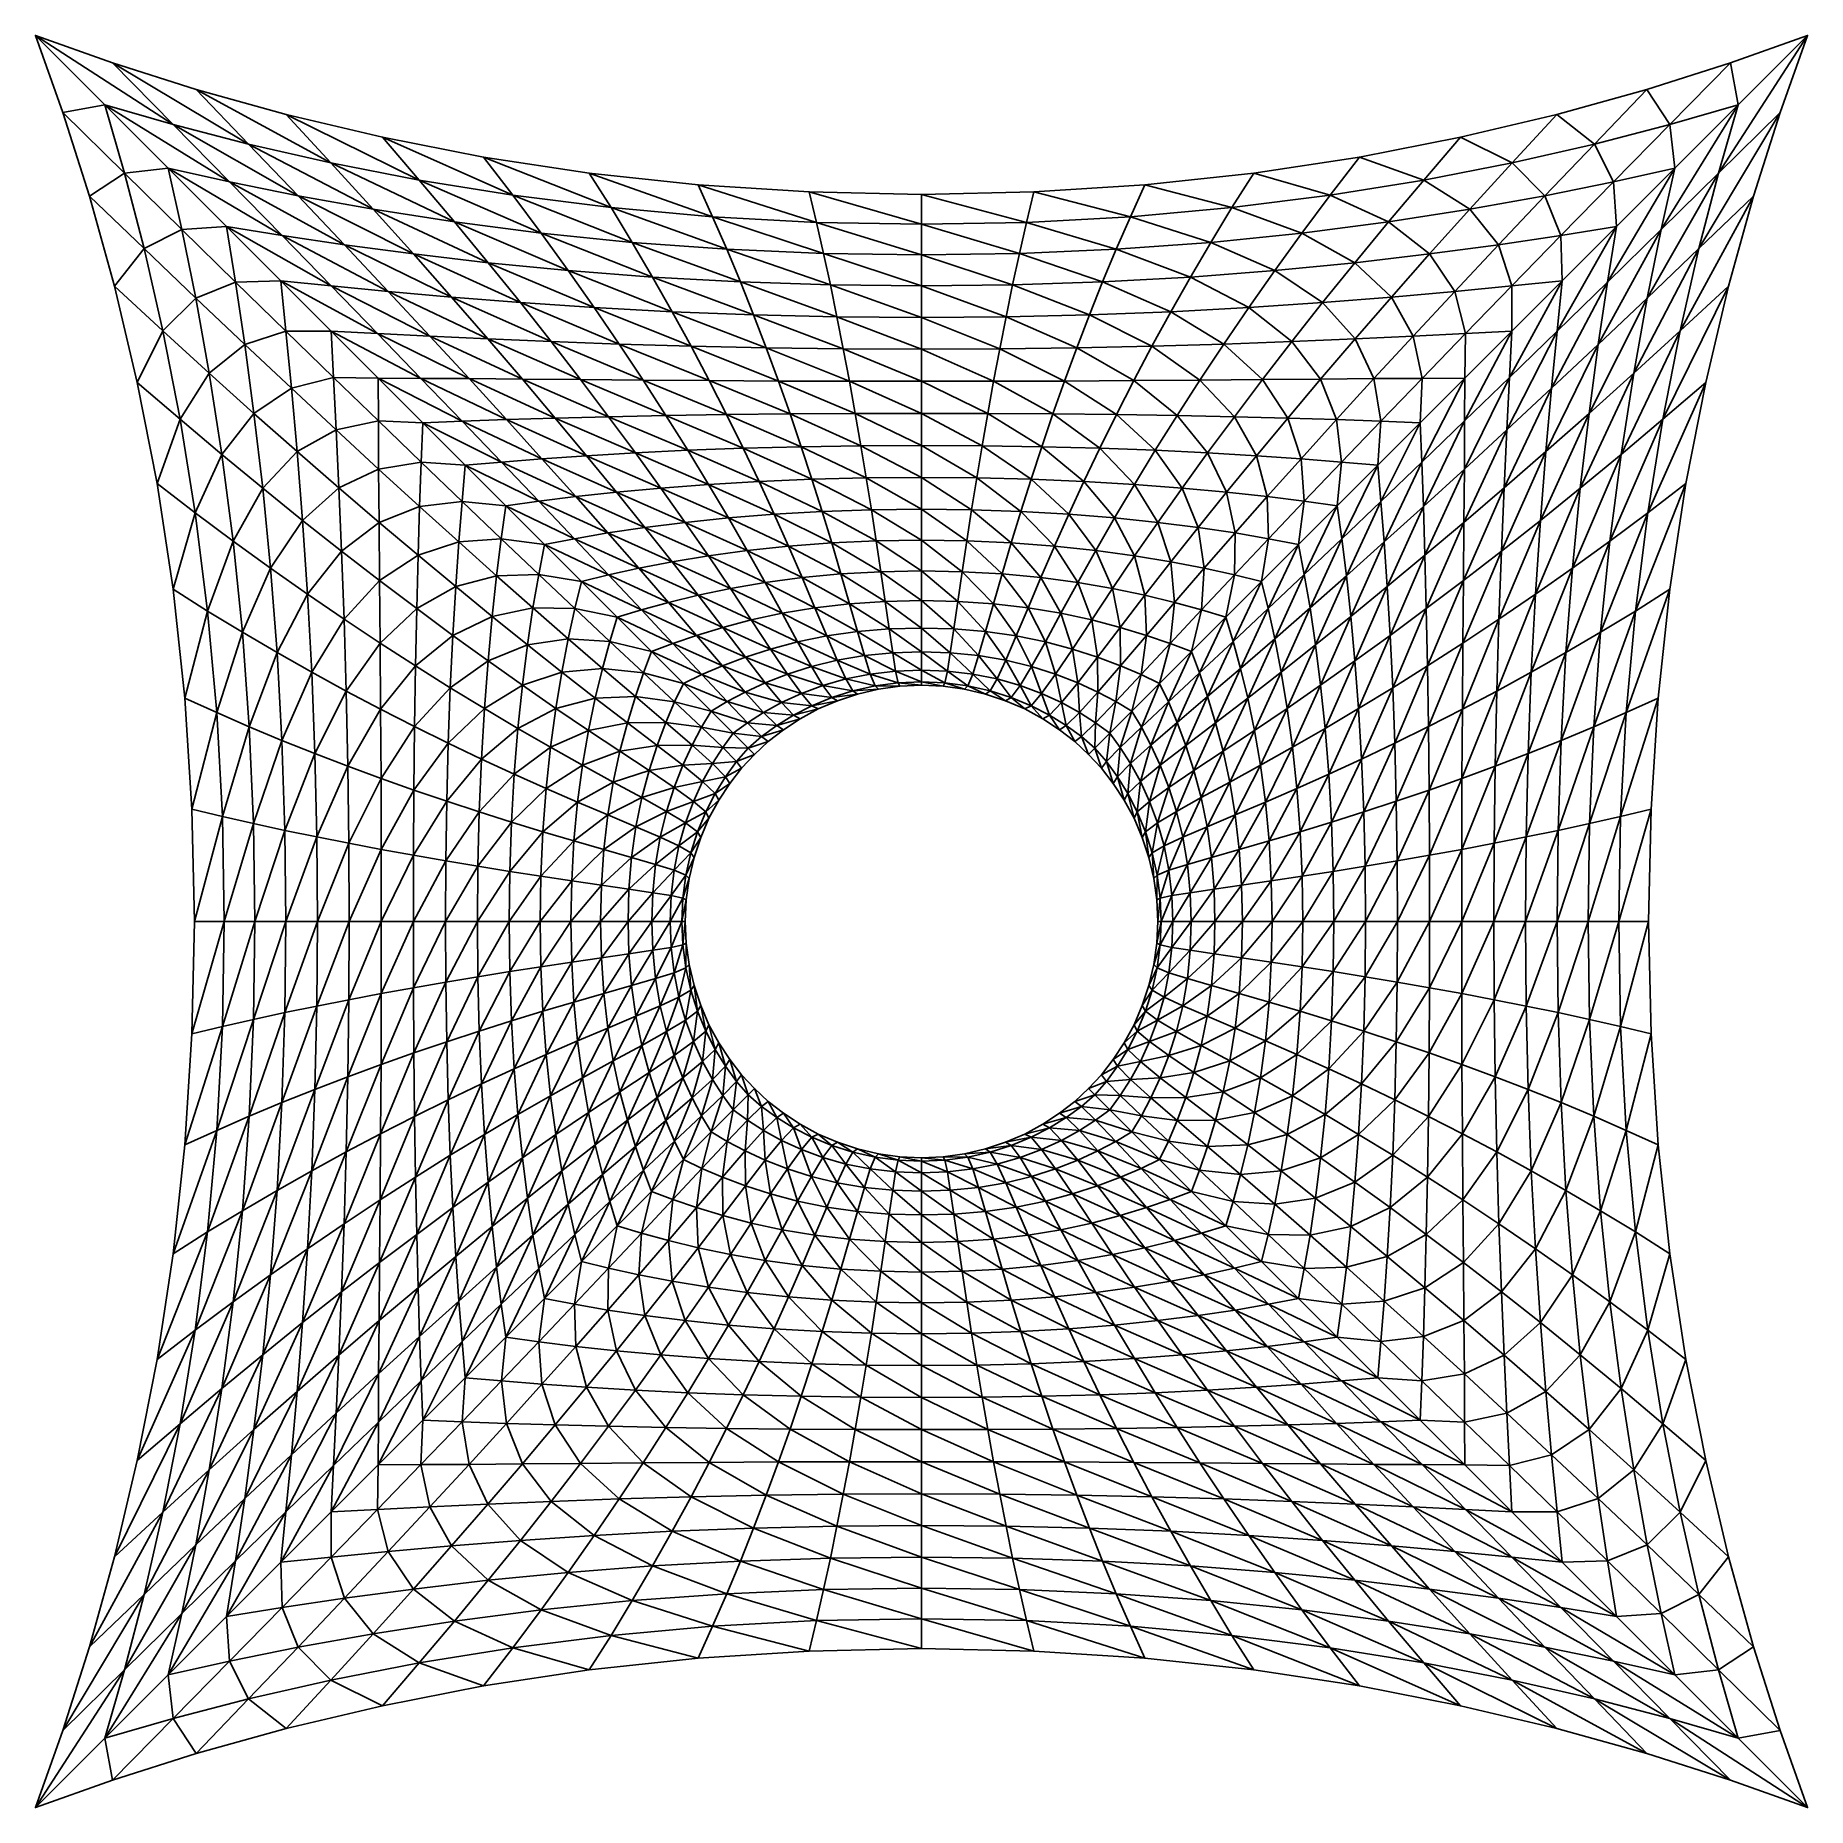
# Model space of a CAD drawing. Extents: x -3 to 3, y -3 to 3.
import ezdxf

# ---------------------------------------------------------------- set-up
doc = ezdxf.new("R2010")
doc.units = 0

msp = doc.modelspace()

# ---------------------------------------------------------------- meshes
at = {"layer": 'Cone'}
mesh = msp.add_polyface(dxfattribs=at)
corners = [(-1.8395, 1.8395, 3.2746), (-1.6949, 1.839, 3.3038), (-1.9993, 1.9993, 3.2144), (-1.8421, 1.9912, 3.2421), (-2.1696, 2.1696, 3.1612), (-1.9983, 2.1519, 3.1869), (-2.3526, 2.3526, 3.1141), (-2.1646, 2.3225, 3.138), (-2.5505, 2.5505, 3.0721), (-2.3426, 2.5042, 3.0949), (-2.7656, 2.7656, 3.0344), (-2.5337, 2.6985, 3.0574), (-3, 3, 3), (-2.7392, 2.9067, 3.0249), (-1.532, 1.838, 3.3389), (-1.6649, 1.9822, 3.2761), (-1.8052, 2.1331, 3.2194), (-1.9536, 2.2912, 3.1688), (-2.1109, 2.4574, 3.1241), (-2.2781, 2.6323, 3.0855), (-2.4558, 2.8166, 3.0527), (-1.4684, 1.9728, 3.314), (-1.5913, 2.1139, 3.2561), (-1.7205, 2.2602, 3.2039), (-1.8566, 2.4117, 3.1574), (-1.9998, 2.5689, 3.1167), (-2.1506, 2.732, 3.0819), (-1.4673, 2.2306, 3.2407), (-1.5814, 2.3689, 3.1921), (-1.7008, 2.5105, 3.1488), (-1.8255, 2.6551, 3.1108), (-1.3835, 2.4591, 3.1793)]
mesh.append_faces([[corners[k] for k in face] for face in [(0, 1, 2), (2, 1, 3), (2, 3, 4), (4, 3, 5), (4, 5, 6), (6, 5, 7), (6, 7, 8), (8, 7, 9), (8, 9, 10), (10, 9, 11), (10, 11, 12), (12, 11, 13), (1, 14, 3), (3, 14, 15), (3, 15, 5), (5, 15, 16), (5, 16, 7), (7, 16, 17), (7, 17, 9), (9, 17, 18), (9, 18, 11), (11, 18, 19), (11, 19, 13), (13, 19, 20), (15, 21, 16), (16, 22, 17), (17, 22, 23), (17, 23, 18), (18, 23, 24), (18, 24, 19), (19, 24, 25), (19, 25, 20), (20, 25, 26), (23, 27, 24), (24, 27, 28), (24, 28, 25), (25, 28, 29), (25, 29, 26), (26, 29, 30), (29, 31, 30)]])
mesh = msp.add_polyface(dxfattribs=at)
corners = [(-2.5884, 1.4827, 3.1375), (-2.5105, 1.7008, 3.1488), (-2.6551, 1.8255, 3.1108), (-2.2306, 1.4673, 3.2407), (-2.1139, 1.5913, 3.2561), (-2.2602, 1.7205, 3.2039), (-2.3689, 1.5814, 3.1921), (-2.4117, 1.8566, 3.1574), (-2.5689, 1.9998, 3.1167), (-2.732, 2.1506, 3.0819), (-1.9822, 1.6649, 3.2761), (-2.1331, 1.8052, 3.2194), (-2.2912, 1.9536, 3.1688), (-2.4574, 2.1109, 3.1241), (-2.6323, 2.2781, 3.0855), (-2.8166, 2.4558, 3.0527), (-1.838, 1.532, 3.3389), (-1.839, 1.6949, 3.3038), (-1.9912, 1.8421, 3.2421), (-2.1519, 1.9983, 3.1869), (-2.3225, 2.1646, 3.138), (-2.5042, 2.3426, 3.0949), (-2.6985, 2.5337, 3.0574), (-2.9067, 2.7392, 3.0249), (-1.8395, 1.8395, 3.2746), (-1.9993, 1.9993, 3.2144), (-2.1696, 2.1696, 3.1612), (-2.3526, 2.3526, 3.1141), (-2.5505, 2.5505, 3.0721), (-2.7656, 2.7656, 3.0344), (-3, 3, 3)]
mesh.append_faces([[corners[k] for k in face] for face in [(0, 1, 2), (3, 4, 5), (3, 5, 6), (6, 5, 7), (6, 7, 1), (1, 7, 8), (1, 8, 2), (2, 8, 9), (4, 10, 11), (4, 11, 5), (5, 11, 12), (5, 12, 7), (7, 12, 13), (7, 13, 8), (8, 13, 14), (8, 14, 9), (9, 14, 15), (16, 17, 10), (10, 17, 18), (10, 18, 11), (11, 18, 19), (11, 19, 12), (12, 19, 20), (12, 20, 13), (13, 20, 21), (13, 21, 14), (14, 21, 22), (14, 22, 15), (15, 22, 23), (17, 24, 18), (18, 24, 25), (18, 25, 19), (19, 25, 26), (19, 26, 20), (20, 26, 27), (20, 27, 21), (21, 27, 28), (21, 28, 22), (22, 28, 29), (22, 29, 23), (23, 29, 30)]])
mesh = msp.add_polyface(dxfattribs=at)
corners = [(1.4827, 2.5884, 3.1375), (1.7008, 2.5105, 3.1488), (1.8255, 2.6551, 3.1108), (1.4673, 2.2306, 3.2407), (1.5913, 2.1139, 3.2561), (1.7205, 2.2602, 3.2039), (1.5814, 2.3689, 3.1921), (1.8566, 2.4117, 3.1574), (1.9998, 2.5689, 3.1167), (2.1506, 2.732, 3.0819), (1.6649, 1.9822, 3.2761), (1.8052, 2.1331, 3.2194), (1.9536, 2.2912, 3.1688), (2.1109, 2.4574, 3.1241), (2.2781, 2.6323, 3.0855), (2.4558, 2.8166, 3.0527), (1.532, 1.838, 3.3389), (1.6949, 1.839, 3.3038), (1.8421, 1.9912, 3.2421), (1.9983, 2.1519, 3.1869), (2.1646, 2.3225, 3.138), (2.3426, 2.5042, 3.0949), (2.5337, 2.6985, 3.0574), (2.7392, 2.9067, 3.0249), (1.8395, 1.8395, 3.2746), (1.9993, 1.9993, 3.2144), (2.1696, 2.1696, 3.1612), (2.3526, 2.3526, 3.1141), (2.5505, 2.5505, 3.0721), (2.7656, 2.7656, 3.0344), (3, 3, 3)]
mesh.append_faces([[corners[k] for k in face] for face in [(0, 1, 2), (3, 4, 5), (3, 5, 6), (6, 5, 7), (6, 7, 1), (1, 7, 8), (1, 8, 2), (2, 8, 9), (4, 10, 11), (4, 11, 5), (5, 11, 12), (5, 12, 7), (7, 12, 13), (7, 13, 8), (8, 13, 14), (8, 14, 9), (9, 14, 15), (16, 17, 10), (10, 17, 18), (10, 18, 11), (11, 18, 19), (11, 19, 12), (12, 19, 20), (12, 20, 13), (13, 20, 21), (13, 21, 14), (14, 21, 22), (14, 22, 15), (15, 22, 23), (17, 24, 18), (18, 24, 25), (18, 25, 19), (19, 25, 26), (19, 26, 20), (20, 26, 27), (20, 27, 21), (21, 27, 28), (21, 28, 22), (22, 28, 29), (22, 29, 23), (23, 29, 30)]])
mesh = msp.add_polyface(dxfattribs=at)
corners = [(1.8395, 1.8395, 3.2746), (1.839, 1.6949, 3.3038), (1.9993, 1.9993, 3.2144), (1.9912, 1.8421, 3.2421), (2.1696, 2.1696, 3.1612), (2.1519, 1.9983, 3.1869), (2.3526, 2.3526, 3.1141), (2.3225, 2.1646, 3.138), (2.5505, 2.5505, 3.0721), (2.5042, 2.3426, 3.0949), (2.7656, 2.7656, 3.0344), (2.6985, 2.5337, 3.0574), (3, 3, 3), (2.9067, 2.7392, 3.0249), (1.838, 1.532, 3.3389), (1.9822, 1.6649, 3.2761), (2.1331, 1.8052, 3.2194), (2.2912, 1.9536, 3.1688), (2.4574, 2.1109, 3.1241), (2.6323, 2.2781, 3.0855), (2.8166, 2.4558, 3.0527), (1.9728, 1.4684, 3.314), (2.1139, 1.5913, 3.2561), (2.2602, 1.7205, 3.2039), (2.4117, 1.8566, 3.1574), (2.5689, 1.9998, 3.1167), (2.732, 2.1506, 3.0819), (2.2306, 1.4673, 3.2407), (2.3689, 1.5814, 3.1921), (2.5105, 1.7008, 3.1488), (2.6551, 1.8255, 3.1108), (2.4591, 1.3835, 3.1793)]
mesh.append_faces([[corners[k] for k in face] for face in [(0, 1, 2), (2, 1, 3), (2, 3, 4), (4, 3, 5), (4, 5, 6), (6, 5, 7), (6, 7, 8), (8, 7, 9), (8, 9, 10), (10, 9, 11), (10, 11, 12), (12, 11, 13), (1, 14, 3), (3, 14, 15), (3, 15, 5), (5, 15, 16), (5, 16, 7), (7, 16, 17), (7, 17, 9), (9, 17, 18), (9, 18, 11), (11, 18, 19), (11, 19, 13), (13, 19, 20), (15, 21, 16), (16, 21, 22), (16, 22, 17), (17, 22, 23), (17, 23, 18), (18, 23, 24), (18, 24, 19), (19, 24, 25), (19, 25, 20), (20, 25, 26), (23, 27, 24), (24, 27, 28), (24, 28, 25), (25, 28, 29), (25, 29, 26), (26, 29, 30), (29, 31, 30)]])
mesh = msp.add_polyface(dxfattribs=at)
corners = [(-1.532, 1.838, 3.3389), (-1.3514, 1.8365, 3.3775), (-1.6649, 1.9822, 3.2761), (-1.4684, 1.9728, 3.314), (-1.8052, 2.1331, 3.2194), (-1.5913, 2.1139, 3.2561), (-1.1544, 1.8347, 3.4169), (-1.2539, 1.9634, 3.3531), (-1.3582, 2.0954, 3.2944), (-1.7205, 2.2602, 3.2039), (-1.4673, 2.2306, 3.2407), (-0.9427, 1.8329, 3.4542), (-1.0236, 1.9548, 3.3903), (-1.1081, 2.0785, 3.3308), (-1.1962, 2.2039, 3.2759), (-1.5814, 2.3689, 3.1921), (-1.288, 2.3309, 3.2254), (-1.7008, 2.5105, 3.1488), (-1.3835, 2.4591, 3.1793), (-1.8255, 2.6551, 3.1108), (-1.4827, 2.5884, 3.1375), (-0.7186, 1.8313, 3.486), (-0.78, 1.9474, 3.4221), (-0.8439, 2.0644, 3.3623), (-0.9104, 2.1818, 3.3063), (-0.9794, 2.2994, 3.254), (-1.0511, 2.4169, 3.2054), (-1.1253, 2.5341, 3.1601), (-0.5259, 1.942, 3.4458), (-0.5688, 2.0539, 3.3856), (-0.6133, 2.1654, 3.3289), (-0.6595, 2.2762, 3.2754), (-0.7073, 2.3859, 3.2248), (-0.7566, 2.4943, 3.1769)]
mesh.append_faces([[corners[k] for k in face] for face in [(0, 1, 2), (2, 1, 3), (4, 3, 5), (1, 6, 3), (3, 6, 7), (3, 7, 5), (5, 7, 8), (5, 8, 9), (9, 8, 10), (6, 11, 7), (7, 11, 12), (7, 12, 8), (8, 12, 13), (8, 13, 10), (10, 13, 14), (10, 14, 15), (15, 14, 16), (15, 16, 17), (17, 16, 18), (19, 18, 20), (11, 21, 12), (12, 21, 22), (12, 22, 13), (13, 22, 23), (13, 23, 14), (14, 23, 24), (14, 24, 16), (16, 24, 25), (16, 25, 18), (18, 25, 26), (18, 26, 20), (20, 26, 27), (22, 28, 23), (23, 29, 24), (24, 29, 30), (24, 30, 25), (25, 30, 31), (25, 31, 26), (26, 31, 32), (26, 32, 27), (27, 32, 33)]])
mesh = msp.add_polyface(dxfattribs=at)
corners = [(0.5259, 1.942, 3.4458), (0.7186, 1.8313, 3.486), (0.78, 1.9474, 3.4221), (0.5688, 2.0539, 3.3856), (0.8439, 2.0644, 3.3623), (0.6133, 2.1654, 3.3289), (0.9104, 2.1818, 3.3063), (0.6595, 2.2762, 3.2754), (0.9794, 2.2994, 3.254), (0.7073, 2.3859, 3.2248), (1.0511, 2.4169, 3.2054), (0.7566, 2.4943, 3.1769), (1.1253, 2.5341, 3.1601), (0.9427, 1.8329, 3.4542), (1.0236, 1.9548, 3.3903), (1.1081, 2.0785, 3.3308), (1.1962, 2.2039, 3.2759), (1.288, 2.3309, 3.2254), (1.3835, 2.4591, 3.1793), (1.4827, 2.5884, 3.1375), (1.1544, 1.8347, 3.4169), (1.2539, 1.9634, 3.3531), (1.3582, 2.0954, 3.2944), (1.4673, 2.2306, 3.2407), (1.5814, 2.3689, 3.1921), (1.7008, 2.5105, 3.1488), (1.3514, 1.8365, 3.3775), (1.4684, 1.9728, 3.314), (1.5913, 2.1139, 3.2561), (1.532, 1.838, 3.3389), (1.6649, 1.9822, 3.2761)]
mesh.append_faces([[corners[k] for k in face] for face in [(0, 1, 2), (3, 2, 4), (3, 4, 5), (5, 4, 6), (5, 6, 7), (7, 6, 8), (7, 8, 9), (9, 8, 10), (9, 10, 11), (11, 10, 12), (2, 13, 14), (2, 14, 4), (4, 14, 15), (4, 15, 6), (6, 15, 16), (6, 16, 8), (8, 16, 17), (8, 17, 10), (10, 17, 18), (10, 18, 12), (12, 18, 19), (13, 20, 14), (14, 20, 21), (14, 21, 15), (15, 21, 22), (15, 22, 16), (16, 22, 23), (16, 23, 17), (17, 23, 24), (17, 24, 18), (18, 24, 25), (18, 25, 19), (20, 26, 21), (21, 26, 27), (21, 27, 22), (22, 27, 28), (22, 28, 23), (26, 29, 27), (27, 29, 30), (27, 30, 28)]])
mesh = msp.add_polyface(dxfattribs=at)
corners = [(-0.6036, 1.6022, 3.6275), (-0.3711, 1.4973, 3.7291), (-0.4073, 1.6073, 3.6503), (-0.6598, 1.7161, 3.5542), (-0.4451, 1.7184, 3.5775), (-0.7186, 1.8313, 3.486), (-0.4847, 1.83, 3.5096), (-0.78, 1.9474, 3.4221), (-0.5259, 1.942, 3.4458), (-0.8439, 2.0644, 3.3623), (-0.5688, 2.0539, 3.3856), (-0.1869, 1.5018, 3.7426), (-0.2051, 1.6104, 3.6643), (-0.2242, 1.7197, 3.5918), (-0.2441, 1.8293, 3.5241), (-0.2648, 1.9387, 3.4602), (-0.2863, 2.0476, 3.3999), (-0.6133, 2.1654, 3.3289), (-0.3086, 2.1555, 3.3427), (-0.6595, 2.2762, 3.2754), (-0.3317, 2.2621, 3.2884), (-0.7073, 2.3859, 3.2248), (-0.3556, 2.367, 3.2366), (-0.7566, 2.4943, 3.1769), (-0.3803, 2.47, 3.1871), (0, 1.5033, 3.7471), (0, 1.6115, 3.6689), (0, 1.7202, 3.5965), (0, 1.8291, 3.5289), (0, 1.9376, 3.4651), (0, 2.0454, 3.4047), (0, 2.1521, 3.3473), (0, 2.2573, 3.2927), (0, 2.3607, 3.2406), (0, 2.4618, 3.1905)]
mesh.append_faces([[corners[k] for k in face] for face in [(0, 1, 2), (0, 2, 3), (3, 2, 4), (3, 4, 5), (5, 4, 6), (7, 6, 8), (9, 8, 10), (2, 11, 12), (2, 12, 4), (4, 12, 13), (4, 13, 6), (6, 13, 14), (6, 14, 8), (8, 14, 15), (8, 15, 10), (10, 15, 16), (10, 16, 17), (17, 16, 18), (17, 18, 19), (19, 18, 20), (19, 20, 21), (21, 20, 22), (21, 22, 23), (23, 22, 24), (12, 25, 26), (12, 26, 13), (13, 26, 27), (13, 27, 14), (14, 27, 28), (14, 28, 15), (15, 28, 29), (15, 29, 16), (16, 29, 30), (16, 30, 18), (18, 30, 31), (18, 31, 20), (20, 31, 32), (20, 32, 22), (22, 32, 33), (22, 33, 24), (24, 33, 34)]])
mesh = msp.add_polyface(dxfattribs=at)
corners = [(0, 1.6115, 3.6689), (0.1869, 1.5018, 3.7426), (0.2051, 1.6104, 3.6643), (0, 1.7202, 3.5965), (0.2242, 1.7197, 3.5918), (0, 1.8291, 3.5289), (0.2441, 1.8293, 3.5241), (0, 1.9376, 3.4651), (0.2648, 1.9387, 3.4602), (0, 2.0454, 3.4047), (0.2863, 2.0476, 3.3999), (0, 2.1521, 3.3473), (0.3086, 2.1555, 3.3427), (0, 2.2573, 3.2927), (0.3317, 2.2621, 3.2884), (0, 2.3607, 3.2406), (0.3556, 2.367, 3.2366), (0, 2.4618, 3.1905), (0.3803, 2.47, 3.1871), (0.3711, 1.4973, 3.7291), (0.4073, 1.6073, 3.6503), (0.4451, 1.7184, 3.5775), (0.4847, 1.83, 3.5096), (0.5259, 1.942, 3.4458), (0.5688, 2.0539, 3.3856), (0.6133, 2.1654, 3.3289), (0.6595, 2.2762, 3.2754), (0.7073, 2.3859, 3.2248), (0.7566, 2.4943, 3.1769), (0.5499, 1.4899, 3.707), (0.6036, 1.6022, 3.6275), (0.6598, 1.7161, 3.5542), (0.7186, 1.8313, 3.486), (0.78, 1.9474, 3.4221)]
mesh.append_faces([[corners[k] for k in face] for face in [(0, 1, 2), (0, 2, 3), (3, 2, 4), (3, 4, 5), (5, 4, 6), (5, 6, 7), (7, 6, 8), (7, 8, 9), (9, 8, 10), (9, 10, 11), (11, 10, 12), (11, 12, 13), (13, 12, 14), (13, 14, 15), (15, 14, 16), (15, 16, 17), (17, 16, 18), (2, 19, 20), (2, 20, 4), (4, 20, 21), (4, 21, 6), (6, 21, 22), (6, 22, 8), (8, 22, 23), (8, 23, 10), (10, 23, 24), (10, 24, 12), (12, 24, 25), (12, 25, 14), (14, 25, 26), (14, 26, 16), (16, 26, 27), (16, 27, 18), (18, 27, 28), (20, 29, 30), (20, 30, 21), (21, 30, 31), (21, 31, 22), (22, 31, 32), (22, 32, 23), (23, 33, 24)]])
mesh = msp.add_polyface(dxfattribs=at)
corners = [(-1.4076, 1.4076, 3.5038), (-1.2959, 1.4233, 3.5334), (-1.5446, 1.5446, 3.4189), (-1.4224, 1.5557, 3.449), (-1.6883, 1.6883, 3.3426), (-1.5552, 1.6941, 3.3726), (-1.8395, 1.8395, 3.2746), (-1.6949, 1.839, 3.3038), (-1.0616, 1.3154, 3.6598), (-1.1708, 1.4388, 3.5678), (-1.2854, 1.5668, 3.4841), (-1.4056, 1.6996, 3.4081), (-1.532, 1.838, 3.3389), (-0.9363, 1.3341, 3.6955), (-1.0328, 1.4538, 3.6049), (-1.1339, 1.5772, 3.5222), (-1.24, 1.7047, 3.4467), (-1.3514, 1.8365, 3.3775), (-0.8001, 1.3514, 3.7315), (-0.8824, 1.4676, 3.6423), (-0.9688, 1.5869, 3.5607), (-1.0594, 1.7092, 3.4859), (-1.1544, 1.8347, 3.4169), (-0.6538, 1.3667, 3.7651), (-0.721, 1.4799, 3.6772), (-0.7915, 1.5953, 3.5968), (-0.8654, 1.713, 3.5227), (-0.9427, 1.8329, 3.4542), (-0.5499, 1.4899, 3.707), (-0.6036, 1.6022, 3.6275), (-0.6598, 1.7161, 3.5542), (-0.7186, 1.8313, 3.486), (-0.4847, 1.83, 3.5096), (-0.78, 1.9474, 3.4221)]
mesh.append_faces([[corners[k] for k in face] for face in [(0, 1, 2), (2, 1, 3), (2, 3, 4), (4, 3, 5), (4, 5, 6), (6, 5, 7), (1, 8, 9), (1, 9, 3), (3, 9, 10), (3, 10, 5), (5, 10, 11), (5, 11, 7), (7, 11, 12), (9, 13, 14), (9, 14, 10), (10, 14, 15), (10, 15, 11), (11, 15, 16), (11, 16, 12), (12, 16, 17), (14, 18, 19), (14, 19, 15), (15, 19, 20), (15, 20, 16), (16, 20, 21), (16, 21, 17), (17, 21, 22), (18, 23, 19), (19, 23, 24), (19, 24, 20), (20, 24, 25), (20, 25, 21), (21, 25, 26), (21, 26, 22), (22, 26, 27), (24, 28, 25), (25, 29, 26), (26, 29, 30), (26, 30, 27), (27, 30, 31), (31, 32, 33)]])
mesh = msp.add_polyface(dxfattribs=at)
corners = [(0.6036, 1.6022, 3.6275), (0.721, 1.4799, 3.6772), (0.7915, 1.5953, 3.5968), (0.6598, 1.7161, 3.5542), (0.8654, 1.713, 3.5227), (0.7186, 1.8313, 3.486), (0.9427, 1.8329, 3.4542), (0.78, 1.9474, 3.4221), (0.6538, 1.3667, 3.7651), (0.8001, 1.3514, 3.7315), (0.8824, 1.4676, 3.6423), (0.9688, 1.5869, 3.5607), (1.0594, 1.7092, 3.4859), (1.1544, 1.8347, 3.4169), (0.9363, 1.3341, 3.6955), (1.0328, 1.4538, 3.6049), (1.1339, 1.5772, 3.5222), (1.24, 1.7047, 3.4467), (1.3514, 1.8365, 3.3775), (1.0616, 1.3154, 3.6598), (1.1708, 1.4388, 3.5678), (1.2854, 1.5668, 3.4841), (1.4056, 1.6996, 3.4081), (1.532, 1.838, 3.3389), (1.1751, 1.2961, 3.6266), (1.2959, 1.4233, 3.5334), (1.4224, 1.5557, 3.449), (1.5552, 1.6941, 3.3726), (1.6949, 1.839, 3.3038), (1.4076, 1.4076, 3.5038), (1.5446, 1.5446, 3.4189), (1.6883, 1.6883, 3.3426), (1.8395, 1.8395, 3.2746)]
mesh.append_faces([[corners[k] for k in face] for face in [(0, 1, 2), (0, 2, 3), (3, 2, 4), (3, 4, 5), (5, 4, 6), (5, 6, 7), (8, 9, 1), (1, 9, 10), (1, 10, 2), (2, 10, 11), (2, 11, 4), (4, 11, 12), (4, 12, 6), (6, 12, 13), (10, 14, 15), (10, 15, 11), (11, 15, 16), (11, 16, 12), (12, 16, 17), (12, 17, 13), (13, 17, 18), (15, 19, 20), (15, 20, 16), (16, 20, 21), (16, 21, 17), (17, 21, 22), (17, 22, 18), (18, 22, 23), (20, 24, 25), (20, 25, 21), (21, 25, 26), (21, 26, 22), (22, 26, 27), (22, 27, 23), (23, 27, 28), (25, 29, 26), (26, 29, 30), (26, 30, 27), (27, 30, 31), (27, 31, 28), (28, 31, 32)]])
mesh = msp.add_polyface(dxfattribs=at)
corners = [(-1.6022, 0.6036, 3.6275), (-1.4799, 0.721, 3.6772), (-1.5953, 0.7915, 3.5968), (-1.7161, 0.6598, 3.5542), (-1.713, 0.8654, 3.5227), (-1.8313, 0.7186, 3.486), (-1.8329, 0.9427, 3.4542), (-1.9474, 0.78, 3.4221), (-1.3667, 0.6538, 3.7651), (-1.3514, 0.8001, 3.7315), (-1.4676, 0.8824, 3.6423), (-1.5869, 0.9688, 3.5607), (-1.7092, 1.0594, 3.4859), (-1.8347, 1.1544, 3.4169), (-1.3341, 0.9363, 3.6955), (-1.4538, 1.0328, 3.6049), (-1.5772, 1.1339, 3.5222), (-1.7047, 1.24, 3.4467), (-1.8365, 1.3514, 3.3775), (-1.3154, 1.0616, 3.6598), (-1.4388, 1.1708, 3.5678), (-1.5668, 1.2854, 3.4841), (-1.6996, 1.4056, 3.4081), (-1.838, 1.532, 3.3389), (-1.4233, 1.2959, 3.5334), (-1.5557, 1.4224, 3.449), (-1.6941, 1.5552, 3.3726), (-1.839, 1.6949, 3.3038), (-1.4076, 1.4076, 3.5038), (-1.5446, 1.5446, 3.4189), (-1.6883, 1.6883, 3.3426), (-1.8395, 1.8395, 3.2746)]
mesh.append_faces([[corners[k] for k in face] for face in [(0, 1, 2), (0, 2, 3), (3, 2, 4), (3, 4, 5), (5, 4, 6), (5, 6, 7), (8, 9, 1), (1, 9, 10), (1, 10, 2), (2, 10, 11), (2, 11, 4), (4, 11, 12), (4, 12, 6), (6, 12, 13), (10, 14, 15), (10, 15, 11), (11, 15, 16), (11, 16, 12), (12, 16, 17), (12, 17, 13), (13, 17, 18), (15, 19, 20), (15, 20, 16), (16, 20, 21), (16, 21, 17), (17, 21, 22), (17, 22, 18), (18, 22, 23), (20, 24, 21), (21, 24, 25), (21, 25, 22), (22, 25, 26), (22, 26, 23), (23, 26, 27), (24, 28, 25), (25, 28, 29), (25, 29, 26), (26, 29, 30), (26, 30, 27), (27, 30, 31)]])
mesh = msp.add_polyface(dxfattribs=at)
corners = [(1.4076, 1.4076, 3.5038), (1.4233, 1.2959, 3.5334), (1.5446, 1.5446, 3.4189), (1.5557, 1.4224, 3.449), (1.6883, 1.6883, 3.3426), (1.6941, 1.5552, 3.3726), (1.8395, 1.8395, 3.2746), (1.839, 1.6949, 3.3038), (1.3154, 1.0616, 3.6598), (1.4388, 1.1708, 3.5678), (1.5668, 1.2854, 3.4841), (1.6996, 1.4056, 3.4081), (1.838, 1.532, 3.3389), (1.3341, 0.9363, 3.6955), (1.4538, 1.0328, 3.6049), (1.5772, 1.1339, 3.5222), (1.7047, 1.24, 3.4467), (1.8365, 1.3514, 3.3775), (1.3514, 0.8001, 3.7315), (1.4676, 0.8824, 3.6423), (1.5869, 0.9688, 3.5607), (1.7092, 1.0594, 3.4859), (1.8347, 1.1544, 3.4169), (1.3667, 0.6538, 3.7651), (1.4799, 0.721, 3.6772), (1.5953, 0.7915, 3.5968), (1.713, 0.8654, 3.5227), (1.8329, 0.9427, 3.4542), (1.4899, 0.5499, 3.707), (1.6022, 0.6036, 3.6275), (1.7161, 0.6598, 3.5542), (1.8313, 0.7186, 3.486), (1.83, 0.4847, 3.5096), (1.9474, 0.78, 3.4221)]
mesh.append_faces([[corners[k] for k in face] for face in [(0, 1, 2), (2, 1, 3), (2, 3, 4), (4, 3, 5), (4, 5, 6), (6, 5, 7), (1, 8, 9), (1, 9, 3), (3, 9, 10), (3, 10, 5), (5, 10, 11), (5, 11, 7), (7, 11, 12), (9, 13, 14), (9, 14, 10), (10, 14, 15), (10, 15, 11), (11, 15, 16), (11, 16, 12), (12, 16, 17), (14, 18, 19), (14, 19, 15), (15, 19, 20), (15, 20, 16), (16, 20, 21), (16, 21, 17), (17, 21, 22), (18, 23, 19), (19, 23, 24), (19, 24, 20), (20, 24, 25), (20, 25, 21), (21, 25, 26), (21, 26, 22), (22, 26, 27), (24, 28, 25), (25, 29, 26), (26, 29, 30), (26, 30, 27), (27, 30, 31), (31, 32, 33)]])
mesh = msp.add_polyface(dxfattribs=at)
corners = [(1.838, 1.532, 3.3389), (1.8365, 1.3514, 3.3775), (1.9822, 1.6649, 3.2761), (1.9728, 1.4684, 3.314), (1.8347, 1.1544, 3.4169), (1.9634, 1.2539, 3.3531), (2.1139, 1.5913, 3.2561), (2.0954, 1.3582, 3.2944), (2.2602, 1.7205, 3.2039), (2.2306, 1.4673, 3.2407), (1.8329, 0.9427, 3.4542), (1.9548, 1.0236, 3.3903), (2.0785, 1.1081, 3.3308), (2.2039, 1.1962, 3.2759), (2.3689, 1.5814, 3.1921), (2.3309, 1.288, 3.2254), (2.5105, 1.7008, 3.1488), (2.4591, 1.3835, 3.1793), (2.6551, 1.8255, 3.1108), (2.5884, 1.4827, 3.1375), (1.8313, 0.7186, 3.486), (1.9474, 0.78, 3.4221), (2.0644, 0.8439, 3.3623), (2.1818, 0.9104, 3.3063), (2.2994, 0.9794, 3.254), (2.4169, 1.0511, 3.2054), (2.5341, 1.1253, 3.1601), (1.942, 0.5259, 3.4458), (2.0539, 0.5688, 3.3856), (2.1654, 0.6133, 3.3289), (2.2762, 0.6595, 3.2754), (2.3859, 0.7073, 3.2248), (2.4943, 0.7566, 3.1769)]
mesh.append_faces([[corners[k] for k in face] for face in [(0, 1, 2), (2, 1, 3), (1, 4, 3), (3, 4, 5), (3, 5, 6), (6, 5, 7), (6, 7, 8), (8, 7, 9), (4, 10, 5), (5, 10, 11), (5, 11, 7), (7, 11, 12), (7, 12, 9), (9, 12, 13), (9, 13, 14), (14, 13, 15), (14, 15, 16), (16, 15, 17), (18, 17, 19), (10, 20, 11), (11, 20, 21), (11, 21, 12), (12, 21, 22), (12, 22, 13), (13, 22, 23), (13, 23, 15), (15, 23, 24), (15, 24, 17), (17, 24, 25), (17, 25, 19), (19, 25, 26), (21, 27, 22), (22, 28, 23), (23, 28, 29), (23, 29, 24), (24, 29, 30), (24, 30, 25), (25, 30, 31), (25, 31, 26), (26, 31, 32)]])
mesh = msp.add_polyface(dxfattribs=at)
corners = [(-1.942, 0.5259, 3.4458), (-1.8313, 0.7186, 3.486), (-1.9474, 0.78, 3.4221), (-2.0539, 0.5688, 3.3856), (-2.0644, 0.8439, 3.3623), (-2.1654, 0.6133, 3.3289), (-2.1818, 0.9104, 3.3063), (-2.2762, 0.6595, 3.2754), (-2.2994, 0.9794, 3.254), (-2.3859, 0.7073, 3.2248), (-2.4169, 1.0511, 3.2054), (-2.4943, 0.7566, 3.1769), (-2.5341, 1.1253, 3.1601), (-1.8329, 0.9427, 3.4542), (-1.9548, 1.0236, 3.3903), (-2.0785, 1.1081, 3.3308), (-2.2039, 1.1962, 3.2759), (-2.3309, 1.288, 3.2254), (-2.4591, 1.3835, 3.1793), (-2.5884, 1.4827, 3.1375), (-1.8347, 1.1544, 3.4169), (-1.9634, 1.2539, 3.3531), (-2.0954, 1.3582, 3.2944), (-2.2306, 1.4673, 3.2407), (-2.3689, 1.5814, 3.1921), (-2.5105, 1.7008, 3.1488), (-1.8365, 1.3514, 3.3775), (-1.9728, 1.4684, 3.314), (-2.1139, 1.5913, 3.2561), (-1.838, 1.532, 3.3389), (-1.9822, 1.6649, 3.2761)]
mesh.append_faces([[corners[k] for k in face] for face in [(0, 1, 2), (3, 2, 4), (3, 4, 5), (5, 4, 6), (5, 6, 7), (7, 6, 8), (7, 8, 9), (9, 8, 10), (9, 10, 11), (11, 10, 12), (2, 13, 14), (2, 14, 4), (4, 14, 15), (4, 15, 6), (6, 15, 16), (6, 16, 8), (8, 16, 17), (8, 17, 10), (10, 17, 18), (10, 18, 12), (12, 18, 19), (13, 20, 14), (14, 20, 21), (14, 21, 15), (15, 21, 22), (15, 22, 16), (16, 22, 23), (16, 23, 17), (17, 23, 24), (17, 24, 18), (18, 24, 25), (18, 25, 19), (20, 26, 21), (21, 26, 27), (21, 27, 22), (22, 27, 28), (22, 28, 23), (26, 29, 27), (27, 29, 30), (27, 30, 28)]])
mesh = msp.add_polyface(dxfattribs=at)
corners = [(-0.7566, 1.1049, 3.9039), (-0.5764, 1.021, 4.0546), (-0.6471, 1.1277, 3.9364), (-0.472, 1.0434, 4.083), (-0.5293, 1.148, 3.9666), (-0.7217, 1.2382, 3.8292), (-0.59, 1.2561, 3.8612), (-0.3608, 1.0618, 4.107), (-0.4042, 1.1646, 3.9924), (-0.4502, 1.2709, 3.8884), (-0.6538, 1.3667, 3.7651), (-0.4988, 1.3794, 3.7937), (-0.721, 1.4799, 3.6772), (-0.5499, 1.4899, 3.707), (-0.7915, 1.5953, 3.5968), (-0.6036, 1.6022, 3.6275), (-0.2439, 1.0754, 4.1248), (-0.273, 1.1769, 4.0114), (-0.304, 1.2817, 3.9086), (-0.3367, 1.3886, 3.8149), (-0.3711, 1.4973, 3.7291), (-0.123, 1.0837, 4.1357), (-0.1376, 1.1844, 4.023), (-0.1531, 1.2884, 3.9209), (-0.1696, 1.3943, 3.8278), (-0.1869, 1.5018, 3.7426), (-0.4073, 1.6073, 3.6503), (0, 1.0865, 4.1394), (0, 1.1869, 4.0269), (0, 1.2906, 3.9251), (0, 1.3962, 3.8321), (0, 1.5033, 3.7471), (-0.2051, 1.6104, 3.6643)]
mesh.append_faces([[corners[k] for k in face] for face in [(0, 1, 2), (2, 3, 4), (2, 4, 5), (5, 4, 6), (3, 7, 4), (4, 7, 8), (4, 8, 6), (6, 8, 9), (6, 9, 10), (10, 9, 11), (10, 11, 12), (12, 11, 13), (14, 13, 15), (7, 16, 8), (8, 16, 17), (8, 17, 9), (9, 17, 18), (9, 18, 11), (11, 18, 19), (11, 19, 13), (13, 19, 20), (13, 20, 15), (16, 21, 17), (17, 21, 22), (17, 22, 18), (18, 22, 23), (18, 23, 19), (19, 23, 24), (19, 24, 20), (20, 24, 25), (20, 25, 26), (21, 27, 22), (22, 27, 28), (22, 28, 23), (23, 28, 29), (23, 29, 24), (24, 29, 30), (24, 30, 25), (25, 30, 31), (25, 31, 32)]])
mesh = msp.add_polyface(dxfattribs=at)
corners = [(0, 1.0865, 4.1394), (0.1096, 0.9906, 4.2627), (0.123, 1.0837, 4.1357), (0, 1.1869, 4.0269), (0.1376, 1.1844, 4.023), (0, 1.2906, 3.9251), (0.1531, 1.2884, 3.9209), (0, 1.3962, 3.8321), (0.1696, 1.3943, 3.8278), (0, 1.5033, 3.7471), (0.1869, 1.5018, 3.7426), (0, 1.6115, 3.6689), (0.2439, 1.0754, 4.1248), (0.273, 1.1769, 4.0114), (0.304, 1.2817, 3.9086), (0.3367, 1.3886, 3.8149), (0.3711, 1.4973, 3.7291), (0.2051, 1.6104, 3.6643), (0.3608, 1.0618, 4.107), (0.4042, 1.1646, 3.9924), (0.4502, 1.2709, 3.8884), (0.4988, 1.3794, 3.7937), (0.5499, 1.4899, 3.707), (0.4073, 1.6073, 3.6503), (0.472, 1.0434, 4.083), (0.5293, 1.148, 3.9666), (0.59, 1.2561, 3.8612), (0.6538, 1.3667, 3.7651), (0.721, 1.4799, 3.6772), (0.6036, 1.6022, 3.6275), (0.5764, 1.021, 4.0546), (0.6471, 1.1277, 3.9364)]
mesh.append_faces([[corners[k] for k in face] for face in [(0, 1, 2), (0, 2, 3), (3, 2, 4), (3, 4, 5), (5, 4, 6), (5, 6, 7), (7, 6, 8), (7, 8, 9), (9, 8, 10), (9, 10, 11), (2, 12, 4), (4, 12, 13), (4, 13, 6), (6, 13, 14), (6, 14, 8), (8, 14, 15), (8, 15, 10), (10, 15, 16), (10, 16, 17), (12, 18, 13), (13, 18, 19), (13, 19, 14), (14, 19, 20), (14, 20, 15), (15, 20, 21), (15, 21, 16), (16, 21, 22), (16, 22, 23), (18, 24, 19), (19, 24, 25), (19, 25, 20), (20, 25, 26), (20, 26, 21), (21, 26, 27), (21, 27, 22), (22, 27, 28), (22, 28, 29), (24, 30, 25), (25, 30, 31), (25, 31, 26)]])
mesh = msp.add_polyface(dxfattribs=at)
corners = [(-0.7125, 0.7125, 4.2521), (-0.6582, 0.7447, 4.2731), (-0.8061, 0.8061, 4.0826), (-0.7439, 0.8359, 4.1063), (-0.9136, 0.9136, 3.9395), (-0.842, 0.9412, 3.9648), (-1.03, 1.03, 3.8147), (-0.9483, 1.0552, 3.8411), (-1.1511, 1.1511, 3.7014), (-1.0595, 1.1736, 3.729), (-1.2767, 1.2767, 3.5979), (-1.1751, 1.2961, 3.6266), (-1.4076, 1.4076, 3.5038), (-1.2959, 1.4233, 3.5334), (-0.5971, 0.777, 4.2965), (-0.6739, 0.8659, 4.133), (-0.7618, 0.9688, 3.9936), (-0.8571, 1.0804, 3.8715), (-0.9571, 1.1961, 3.7608), (-1.0616, 1.3154, 3.6598), (-0.5964, 0.8951, 4.1611), (-0.6732, 0.9958, 4.0241), (-0.7566, 1.1049, 3.9039), (-0.8444, 1.2179, 3.7949), (-0.9363, 1.3341, 3.6955), (-1.1708, 1.4388, 3.5678), (-0.5764, 1.021, 4.0546), (-0.6471, 1.1277, 3.9364), (-0.7217, 1.2382, 3.8292), (-0.8001, 1.3514, 3.7315), (-1.0328, 1.4538, 3.6049), (-0.59, 1.2561, 3.8612), (-0.6538, 1.3667, 3.7651)]
mesh.append_faces([[corners[k] for k in face] for face in [(0, 1, 2), (2, 1, 3), (2, 3, 4), (4, 3, 5), (4, 5, 6), (6, 5, 7), (6, 7, 8), (8, 7, 9), (8, 9, 10), (10, 9, 11), (10, 11, 12), (12, 11, 13), (1, 14, 3), (3, 14, 15), (3, 15, 5), (5, 15, 16), (5, 16, 7), (7, 16, 17), (7, 17, 9), (9, 17, 18), (9, 18, 11), (11, 18, 19), (11, 19, 13), (15, 20, 16), (16, 20, 21), (16, 21, 17), (17, 21, 22), (17, 22, 18), (18, 22, 23), (18, 23, 19), (19, 23, 24), (19, 24, 25), (21, 26, 22), (22, 27, 23), (23, 27, 28), (23, 28, 24), (24, 28, 29), (24, 29, 30), (28, 31, 29), (29, 31, 32)]])
mesh = msp.add_polyface(dxfattribs=at)
corners = [(0.59, 1.2561, 3.8612), (0.6471, 1.1277, 3.9364), (0.7217, 1.2382, 3.8292), (0.6538, 1.3667, 3.7651), (0.8001, 1.3514, 3.7315), (0.6732, 0.9958, 4.0241), (0.7566, 1.1049, 3.9039), (0.8444, 1.2179, 3.7949), (0.9363, 1.3341, 3.6955), (0.8824, 1.4676, 3.6423), (0.6739, 0.8659, 4.133), (0.7618, 0.9688, 3.9936), (0.8571, 1.0804, 3.8715), (0.9571, 1.1961, 3.7608), (1.0616, 1.3154, 3.6598), (1.0328, 1.4538, 3.6049), (0.6582, 0.7447, 4.2731), (0.7439, 0.8359, 4.1063), (0.842, 0.9412, 3.9648), (0.9483, 1.0552, 3.8411), (1.0595, 1.1736, 3.729), (1.1751, 1.2961, 3.6266), (1.1708, 1.4388, 3.5678), (0.6378, 0.6378, 4.4562), (0.7125, 0.7125, 4.2521), (0.8061, 0.8061, 4.0826), (0.9136, 0.9136, 3.9395), (1.03, 1.03, 3.8147), (1.1511, 1.1511, 3.7014), (1.2767, 1.2767, 3.5979), (1.2959, 1.4233, 3.5334), (1.4076, 1.4076, 3.5038)]
mesh.append_faces([[corners[k] for k in face] for face in [(0, 1, 2), (0, 2, 3), (3, 2, 4), (1, 5, 6), (1, 6, 2), (2, 6, 7), (2, 7, 4), (4, 7, 8), (4, 8, 9), (5, 10, 11), (5, 11, 6), (6, 11, 12), (6, 12, 7), (7, 12, 13), (7, 13, 8), (8, 13, 14), (8, 14, 15), (10, 16, 17), (10, 17, 11), (11, 17, 18), (11, 18, 12), (12, 18, 19), (12, 19, 13), (13, 19, 20), (13, 20, 14), (14, 20, 21), (14, 21, 22), (16, 23, 24), (16, 24, 17), (17, 24, 25), (17, 25, 18), (18, 25, 26), (18, 26, 19), (19, 26, 27), (19, 27, 20), (20, 27, 28), (20, 28, 21), (21, 28, 29), (21, 29, 30), (30, 29, 31)]])
mesh = msp.add_polyface(dxfattribs=at)
corners = [(-1.2561, 0.59, 3.8612), (-1.1277, 0.6471, 3.9364), (-1.2382, 0.7217, 3.8292), (-1.3667, 0.6538, 3.7651), (-1.3514, 0.8001, 3.7315), (-0.9958, 0.6732, 4.0241), (-1.1049, 0.7566, 3.9039), (-1.2179, 0.8444, 3.7949), (-1.3341, 0.9363, 3.6955), (-1.4676, 0.8824, 3.6423), (-0.8659, 0.6739, 4.133), (-0.9688, 0.7618, 3.9936), (-1.0804, 0.8571, 3.8715), (-1.1961, 0.9571, 3.7608), (-1.3154, 1.0616, 3.6598), (-1.4538, 1.0328, 3.6049), (-0.7447, 0.6582, 4.2731), (-0.8359, 0.7439, 4.1063), (-0.9412, 0.842, 3.9648), (-1.0552, 0.9483, 3.8411), (-1.1736, 1.0595, 3.729), (-1.2961, 1.1751, 3.6266), (-1.4388, 1.1708, 3.5678), (-1.4233, 1.2959, 3.5334), (-0.6378, 0.6378, 4.4562), (-0.7125, 0.7125, 4.2521), (-0.8061, 0.8061, 4.0826), (-0.9136, 0.9136, 3.9395), (-1.03, 1.03, 3.8147), (-1.1511, 1.1511, 3.7014), (-1.2767, 1.2767, 3.5979), (-1.4076, 1.4076, 3.5038)]
mesh.append_faces([[corners[k] for k in face] for face in [(0, 1, 2), (0, 2, 3), (3, 2, 4), (1, 5, 6), (1, 6, 2), (2, 6, 7), (2, 7, 4), (4, 7, 8), (4, 8, 9), (5, 10, 11), (5, 11, 6), (6, 11, 12), (6, 12, 7), (7, 12, 13), (7, 13, 8), (8, 13, 14), (8, 14, 15), (10, 16, 17), (10, 17, 11), (11, 17, 18), (11, 18, 12), (12, 18, 19), (12, 19, 13), (13, 19, 20), (13, 20, 14), (14, 20, 21), (14, 21, 22), (22, 21, 23), (16, 24, 25), (16, 25, 17), (17, 25, 26), (17, 26, 18), (18, 26, 27), (18, 27, 19), (19, 27, 28), (19, 28, 20), (20, 28, 29), (20, 29, 21), (21, 29, 30), (21, 30, 23), (23, 30, 31)]])
mesh = msp.add_polyface(dxfattribs=at)
corners = [(0.7125, 0.7125, 4.2521), (0.7447, 0.6582, 4.2731), (0.8061, 0.8061, 4.0826), (0.8359, 0.7439, 4.1063), (0.9136, 0.9136, 3.9395), (0.9412, 0.842, 3.9648), (1.03, 1.03, 3.8147), (1.0552, 0.9483, 3.8411), (1.1511, 1.1511, 3.7014), (1.1736, 1.0595, 3.729), (1.2767, 1.2767, 3.5979), (1.2961, 1.1751, 3.6266), (1.4076, 1.4076, 3.5038), (1.4233, 1.2959, 3.5334), (0.777, 0.5971, 4.2965), (0.8659, 0.6739, 4.133), (0.9688, 0.7618, 3.9936), (1.0804, 0.8571, 3.8715), (1.1961, 0.9571, 3.7608), (1.3154, 1.0616, 3.6598), (0.8951, 0.5964, 4.1611), (0.9958, 0.6732, 4.0241), (1.1049, 0.7566, 3.9039), (1.2179, 0.8444, 3.7949), (1.3341, 0.9363, 3.6955), (1.4388, 1.1708, 3.5678), (1.021, 0.5764, 4.0546), (1.1277, 0.6471, 3.9364), (1.2382, 0.7217, 3.8292), (1.3514, 0.8001, 3.7315), (1.4538, 1.0328, 3.6049), (1.2561, 0.59, 3.8612), (1.3667, 0.6538, 3.7651)]
mesh.append_faces([[corners[k] for k in face] for face in [(0, 1, 2), (2, 1, 3), (2, 3, 4), (4, 3, 5), (4, 5, 6), (6, 5, 7), (6, 7, 8), (8, 7, 9), (8, 9, 10), (10, 9, 11), (10, 11, 12), (12, 11, 13), (1, 14, 3), (3, 14, 15), (3, 15, 5), (5, 15, 16), (5, 16, 7), (7, 16, 17), (7, 17, 9), (9, 17, 18), (9, 18, 11), (11, 18, 19), (11, 19, 13), (15, 20, 16), (16, 20, 21), (16, 21, 17), (17, 21, 22), (17, 22, 18), (18, 22, 23), (18, 23, 19), (19, 23, 24), (19, 24, 25), (21, 26, 22), (22, 27, 23), (23, 27, 28), (23, 28, 24), (24, 28, 29), (24, 29, 30), (28, 31, 29), (29, 31, 32)]])
mesh = msp.add_polyface(dxfattribs=at)
corners = [(-0.5657, 0.5657, 5), (-0.5188, 0.609, 5), (-0.5872, 0.5872, 4.7027), (-0.5414, 0.6259, 4.7125), (-0.6378, 0.6378, 4.4562), (-0.5893, 0.6729, 4.4727), (-0.7125, 0.7125, 4.2521), (-0.6582, 0.7447, 4.2731), (-0.467, 0.6495, 5), (-0.4901, 0.6634, 4.7231), (-0.5346, 0.7077, 4.4909), (-0.5971, 0.777, 4.2965), (-0.4105, 0.6866, 5), (-0.4333, 0.6987, 4.7341), (-0.4737, 0.7411, 4.5098), (-0.529, 0.8084, 4.3208), (-0.6739, 0.8659, 4.133), (-0.5964, 0.8951, 4.1611), (-0.3497, 0.7195, 5), (-0.3712, 0.7307, 4.7448), (-0.4067, 0.7719, 4.5283), (-0.4541, 0.8376, 4.3449), (-0.5114, 0.9225, 4.1889), (-0.6732, 0.9958, 4.0241), (-0.5764, 1.021, 4.0546), (-0.3041, 0.7586, 4.7546), (-0.334, 0.799, 4.5454), (-0.3729, 0.8636, 4.3671), (-0.4194, 0.9468, 4.2148), (-0.472, 1.0434, 4.083), (-0.6471, 1.1277, 3.9364), (-0.321, 0.9668, 4.2366), (-0.3608, 1.0618, 4.107)]
mesh.append_faces([[corners[k] for k in face] for face in [(0, 1, 2), (2, 1, 3), (2, 3, 4), (4, 3, 5), (4, 5, 6), (6, 5, 7), (1, 8, 3), (3, 8, 9), (3, 9, 5), (5, 9, 10), (5, 10, 7), (7, 10, 11), (8, 12, 9), (9, 12, 13), (9, 13, 10), (10, 13, 14), (10, 14, 11), (11, 14, 15), (11, 15, 16), (16, 15, 17), (12, 18, 13), (13, 18, 19), (13, 19, 14), (14, 19, 20), (14, 20, 15), (15, 20, 21), (15, 21, 17), (17, 21, 22), (17, 22, 23), (23, 22, 24), (19, 25, 20), (20, 26, 21), (21, 26, 27), (21, 27, 22), (22, 27, 28), (22, 28, 24), (24, 28, 29), (24, 29, 30), (28, 31, 29), (29, 31, 32)]])
mesh = msp.add_polyface(dxfattribs=at)
corners = [(-0.3497, 0.7195, 5), (-0.2849, 0.7476, 5), (-0.3712, 0.7307, 4.7448), (-0.3041, 0.7586, 4.7546), (-0.4067, 0.7719, 4.5283), (-0.334, 0.799, 4.5454), (-0.2168, 0.7701, 5), (-0.2326, 0.7813, 4.7628), (-0.2559, 0.8213, 4.5597), (-0.3729, 0.8636, 4.3671), (-0.2857, 0.8849, 4.3859), (-0.4194, 0.9468, 4.2148), (-0.321, 0.9668, 4.2366), (-0.146, 0.7866, 5), (-0.1573, 0.7979, 4.7689), (-0.1733, 0.8377, 4.5704), (-0.1935, 0.9006, 4.3998), (-0.2172, 0.9816, 4.2528), (-0.3608, 1.0618, 4.107), (-0.2439, 1.0754, 4.1248), (-0.0735, 0.7966, 5), (-0.0793, 0.8081, 4.7726), (-0.0875, 0.8477, 4.5768), (-0.0976, 0.9102, 4.4083), (-0.1096, 0.9906, 4.2627), (-0.123, 1.0837, 4.1357), (0, 0.8, 5), (0, 0.8115, 4.7739), (0, 0.851, 4.579), (0, 0.9135, 4.4111), (0, 0.9937, 4.266), (0, 1.0865, 4.1394)]
mesh.append_faces([[corners[k] for k in face] for face in [(0, 1, 2), (2, 1, 3), (4, 3, 5), (1, 6, 3), (3, 6, 7), (3, 7, 5), (5, 7, 8), (5, 8, 9), (9, 8, 10), (9, 10, 11), (11, 10, 12), (6, 13, 7), (7, 13, 14), (7, 14, 8), (8, 14, 15), (8, 15, 10), (10, 15, 16), (10, 16, 12), (12, 16, 17), (12, 17, 18), (18, 17, 19), (13, 20, 14), (14, 20, 21), (14, 21, 15), (15, 21, 22), (15, 22, 16), (16, 22, 23), (16, 23, 17), (17, 23, 24), (17, 24, 19), (19, 24, 25), (20, 26, 21), (21, 26, 27), (21, 27, 22), (22, 27, 28), (22, 28, 23), (23, 28, 29), (23, 29, 24), (24, 29, 30), (24, 30, 25), (25, 30, 31)]])
mesh = msp.add_polyface(dxfattribs=at)
corners = [(0, 0.8, 5), (0.0735, 0.7966, 5), (0, 0.8115, 4.7739), (0.0793, 0.8081, 4.7726), (0, 0.851, 4.579), (0.0875, 0.8477, 4.5768), (0, 0.9135, 4.4111), (0.0976, 0.9102, 4.4083), (0, 0.9937, 4.266), (0.1096, 0.9906, 4.2627), (0, 1.0865, 4.1394), (0.146, 0.7866, 5), (0.1573, 0.7979, 4.7689), (0.1733, 0.8377, 4.5704), (0.1935, 0.9006, 4.3998), (0.2172, 0.9816, 4.2528), (0.123, 1.0837, 4.1357), (0.2439, 1.0754, 4.1248), (0.2168, 0.7701, 5), (0.2326, 0.7813, 4.7628), (0.2559, 0.8213, 4.5597), (0.2857, 0.8849, 4.3859), (0.321, 0.9668, 4.2366), (0.3608, 1.0618, 4.107), (0.2849, 0.7476, 5), (0.3041, 0.7586, 4.7546), (0.334, 0.799, 4.5454), (0.3729, 0.8636, 4.3671), (0.4194, 0.9468, 4.2148), (0.3497, 0.7195, 5), (0.3712, 0.7307, 4.7448)]
mesh.append_faces([[corners[k] for k in face] for face in [(0, 1, 2), (2, 1, 3), (2, 3, 4), (4, 3, 5), (4, 5, 6), (6, 5, 7), (6, 7, 8), (8, 7, 9), (8, 9, 10), (1, 11, 3), (3, 11, 12), (3, 12, 5), (5, 12, 13), (5, 13, 7), (7, 13, 14), (7, 14, 9), (9, 14, 15), (9, 15, 16), (16, 15, 17), (11, 18, 12), (12, 18, 19), (12, 19, 13), (13, 19, 20), (13, 20, 14), (14, 20, 21), (14, 21, 15), (15, 21, 22), (15, 22, 17), (17, 22, 23), (18, 24, 19), (19, 24, 25), (19, 25, 20), (20, 25, 26), (20, 26, 21), (21, 26, 27), (21, 27, 22), (22, 28, 23), (24, 29, 25), (25, 29, 30), (25, 30, 26)]])
mesh = msp.add_polyface(dxfattribs=at)
corners = [(0.321, 0.9668, 4.2366), (0.3729, 0.8636, 4.3671), (0.4194, 0.9468, 4.2148), (0.3608, 1.0618, 4.107), (0.472, 1.0434, 4.083), (0.334, 0.799, 4.5454), (0.3712, 0.7307, 4.7448), (0.4067, 0.7719, 4.5283), (0.4541, 0.8376, 4.3449), (0.5114, 0.9225, 4.1889), (0.5764, 1.021, 4.0546), (0.3497, 0.7195, 5), (0.4105, 0.6866, 5), (0.4333, 0.6987, 4.7341), (0.4737, 0.7411, 4.5098), (0.529, 0.8084, 4.3208), (0.5964, 0.8951, 4.1611), (0.6732, 0.9958, 4.0241), (0.6471, 1.1277, 3.9364), (0.467, 0.6495, 5), (0.4901, 0.6634, 4.7231), (0.5346, 0.7077, 4.4909), (0.5971, 0.777, 4.2965), (0.6739, 0.8659, 4.133), (0.5188, 0.609, 5), (0.5414, 0.6259, 4.7125), (0.5893, 0.6729, 4.4727), (0.6582, 0.7447, 4.2731), (0.5657, 0.5657, 5), (0.5872, 0.5872, 4.7027), (0.6378, 0.6378, 4.4562)]
mesh.append_faces([[corners[k] for k in face] for face in [(0, 1, 2), (3, 2, 4), (5, 6, 7), (5, 7, 1), (1, 7, 8), (1, 8, 2), (2, 8, 9), (2, 9, 4), (4, 9, 10), (11, 12, 6), (6, 12, 13), (6, 13, 7), (7, 13, 14), (7, 14, 8), (8, 14, 15), (8, 15, 9), (9, 15, 16), (9, 16, 10), (10, 16, 17), (10, 17, 18), (12, 19, 13), (13, 19, 20), (13, 20, 14), (14, 20, 21), (14, 21, 15), (15, 21, 22), (15, 22, 16), (16, 22, 23), (16, 23, 17), (19, 24, 20), (20, 24, 25), (20, 25, 21), (21, 25, 26), (21, 26, 22), (22, 26, 27), (22, 27, 23), (24, 28, 25), (25, 28, 29), (25, 29, 26), (26, 29, 30), (26, 30, 27)]])
mesh = msp.add_polyface(dxfattribs=at)
corners = [(1.6022, 0.6036, 3.6275), (1.4973, 0.3711, 3.7291), (1.6073, 0.4073, 3.6503), (1.7161, 0.6598, 3.5542), (1.7184, 0.4451, 3.5775), (1.8313, 0.7186, 3.486), (1.83, 0.4847, 3.5096), (1.9474, 0.78, 3.4221), (1.942, 0.5259, 3.4458), (2.0644, 0.8439, 3.3623), (2.0539, 0.5688, 3.3856), (1.5018, 0.1869, 3.7426), (1.6104, 0.2051, 3.6643), (1.7197, 0.2242, 3.5918), (1.8293, 0.2441, 3.5241), (1.9387, 0.2648, 3.4602), (2.0476, 0.2863, 3.3999), (2.1654, 0.6133, 3.3289), (2.1555, 0.3086, 3.3427), (2.2762, 0.6595, 3.2754), (2.2621, 0.3317, 3.2884), (2.3859, 0.7073, 3.2248), (2.367, 0.3556, 3.2366), (2.4943, 0.7566, 3.1769), (2.47, 0.3803, 3.1871), (1.5033, 0, 3.7471), (1.6115, 0, 3.6689), (1.7202, 0, 3.5965), (1.8291, 0, 3.5289), (1.9376, 0, 3.4651), (2.0454, 0, 3.4047), (2.1521, 0, 3.3473), (2.2573, 0, 3.2927), (2.3607, 0, 3.2406), (2.4618, 0, 3.1905)]
mesh.append_faces([[corners[k] for k in face] for face in [(0, 1, 2), (0, 2, 3), (3, 2, 4), (3, 4, 5), (5, 4, 6), (7, 6, 8), (9, 8, 10), (2, 11, 12), (2, 12, 4), (4, 12, 13), (4, 13, 6), (6, 13, 14), (6, 14, 8), (8, 14, 15), (8, 15, 10), (10, 15, 16), (10, 16, 17), (17, 16, 18), (17, 18, 19), (19, 18, 20), (19, 20, 21), (21, 20, 22), (21, 22, 23), (23, 22, 24), (12, 25, 26), (12, 26, 13), (13, 26, 27), (13, 27, 14), (14, 27, 28), (14, 28, 15), (15, 28, 29), (15, 29, 16), (16, 29, 30), (16, 30, 18), (18, 30, 31), (18, 31, 20), (20, 31, 32), (20, 32, 22), (22, 32, 33), (22, 33, 24), (24, 33, 34)]])
mesh = msp.add_polyface(dxfattribs=at)
corners = [(1.1049, 0.7566, 3.9039), (1.021, 0.5764, 4.0546), (1.1277, 0.6471, 3.9364), (1.0434, 0.472, 4.083), (1.148, 0.5293, 3.9666), (1.2382, 0.7217, 3.8292), (1.2561, 0.59, 3.8612), (1.0618, 0.3608, 4.107), (1.1646, 0.4042, 3.9924), (1.2709, 0.4502, 3.8884), (1.3667, 0.6538, 3.7651), (1.3794, 0.4988, 3.7937), (1.4799, 0.721, 3.6772), (1.4899, 0.5499, 3.707), (1.5953, 0.7915, 3.5968), (1.6022, 0.6036, 3.6275), (1.0754, 0.2439, 4.1248), (1.1769, 0.273, 4.0114), (1.2817, 0.304, 3.9086), (1.3886, 0.3367, 3.8149), (1.4973, 0.3711, 3.7291), (1.0837, 0.123, 4.1357), (1.1844, 0.1376, 4.023), (1.2884, 0.1531, 3.9209), (1.3943, 0.1696, 3.8278), (1.5018, 0.1869, 3.7426), (1.6073, 0.4073, 3.6503), (1.0865, 0, 4.1394), (1.1869, 0, 4.0269), (1.2906, 0, 3.9251), (1.3962, 0, 3.8321), (1.5033, 0, 3.7471), (1.6104, 0.2051, 3.6643)]
mesh.append_faces([[corners[k] for k in face] for face in [(0, 1, 2), (2, 3, 4), (2, 4, 5), (5, 4, 6), (3, 7, 4), (4, 7, 8), (4, 8, 6), (6, 8, 9), (6, 9, 10), (10, 9, 11), (10, 11, 12), (12, 11, 13), (14, 13, 15), (7, 16, 8), (8, 16, 17), (8, 17, 9), (9, 17, 18), (9, 18, 11), (11, 18, 19), (11, 19, 13), (13, 19, 20), (13, 20, 15), (16, 21, 17), (17, 21, 22), (17, 22, 18), (18, 22, 23), (18, 23, 19), (19, 23, 24), (19, 24, 20), (20, 24, 25), (20, 25, 26), (21, 27, 22), (22, 27, 28), (22, 28, 23), (23, 28, 29), (23, 29, 24), (24, 29, 30), (24, 30, 25), (25, 30, 31), (25, 31, 32)]])
mesh = msp.add_polyface(dxfattribs=at)
corners = [(-1.6115, 0, 3.6689), (-1.5018, 0.1869, 3.7426), (-1.6104, 0.2051, 3.6643), (-1.7202, 0, 3.5965), (-1.7197, 0.2242, 3.5918), (-1.8291, 0, 3.5289), (-1.8293, 0.2441, 3.5241), (-1.9376, 0, 3.4651), (-1.9387, 0.2648, 3.4602), (-2.0454, 0, 3.4047), (-2.0476, 0.2863, 3.3999), (-2.1521, 0, 3.3473), (-2.1555, 0.3086, 3.3427), (-2.2573, 0, 3.2927), (-2.2621, 0.3317, 3.2884), (-2.3607, 0, 3.2406), (-2.367, 0.3556, 3.2366), (-2.4618, 0, 3.1905), (-2.47, 0.3803, 3.1871), (-1.4973, 0.3711, 3.7291), (-1.6073, 0.4073, 3.6503), (-1.7184, 0.4451, 3.5775), (-1.83, 0.4847, 3.5096), (-1.942, 0.5259, 3.4458), (-2.0539, 0.5688, 3.3856), (-2.1654, 0.6133, 3.3289), (-2.2762, 0.6595, 3.2754), (-2.3859, 0.7073, 3.2248), (-2.4943, 0.7566, 3.1769), (-1.6022, 0.6036, 3.6275), (-1.7161, 0.6598, 3.5542), (-1.8313, 0.7186, 3.486), (-1.9474, 0.78, 3.4221)]
mesh.append_faces([[corners[k] for k in face] for face in [(0, 1, 2), (0, 2, 3), (3, 2, 4), (3, 4, 5), (5, 4, 6), (5, 6, 7), (7, 6, 8), (7, 8, 9), (9, 8, 10), (9, 10, 11), (11, 10, 12), (11, 12, 13), (13, 12, 14), (13, 14, 15), (15, 14, 16), (15, 16, 17), (17, 16, 18), (2, 19, 20), (2, 20, 4), (4, 20, 21), (4, 21, 6), (6, 21, 22), (6, 22, 8), (8, 22, 23), (8, 23, 10), (10, 23, 24), (10, 24, 12), (12, 24, 25), (12, 25, 14), (14, 25, 26), (14, 26, 16), (16, 26, 27), (16, 27, 18), (18, 27, 28), (20, 29, 21), (21, 29, 30), (21, 30, 22), (22, 30, 31), (22, 31, 23), (23, 32, 24)]])
mesh = msp.add_polyface(dxfattribs=at)
corners = [(-1.0865, 0, 4.1394), (-0.9906, 0.1096, 4.2627), (-1.0837, 0.123, 4.1357), (-1.1869, 0, 4.0269), (-1.1844, 0.1376, 4.023), (-1.2906, 0, 3.9251), (-1.2884, 0.1531, 3.9209), (-1.3962, 0, 3.8321), (-1.3943, 0.1696, 3.8278), (-1.5033, 0, 3.7471), (-1.5018, 0.1869, 3.7426), (-1.6115, 0, 3.6689), (-1.0754, 0.2439, 4.1248), (-1.1769, 0.273, 4.0114), (-1.2817, 0.304, 3.9086), (-1.3886, 0.3367, 3.8149), (-1.4973, 0.3711, 3.7291), (-1.6104, 0.2051, 3.6643), (-1.0618, 0.3608, 4.107), (-1.1646, 0.4042, 3.9924), (-1.2709, 0.4502, 3.8884), (-1.3794, 0.4988, 3.7937), (-1.4899, 0.5499, 3.707), (-1.6073, 0.4073, 3.6503), (-1.6022, 0.6036, 3.6275), (-1.0434, 0.472, 4.083), (-1.148, 0.5293, 3.9666), (-1.2561, 0.59, 3.8612), (-1.3667, 0.6538, 3.7651), (-1.4799, 0.721, 3.6772), (-1.021, 0.5764, 4.0546), (-1.1277, 0.6471, 3.9364)]
mesh.append_faces([[corners[k] for k in face] for face in [(0, 1, 2), (0, 2, 3), (3, 2, 4), (3, 4, 5), (5, 4, 6), (5, 6, 7), (7, 6, 8), (7, 8, 9), (9, 8, 10), (9, 10, 11), (2, 12, 4), (4, 12, 13), (4, 13, 6), (6, 13, 14), (6, 14, 8), (8, 14, 15), (8, 15, 10), (10, 15, 16), (10, 16, 17), (12, 18, 13), (13, 18, 19), (13, 19, 14), (14, 19, 20), (14, 20, 15), (15, 20, 21), (15, 21, 16), (16, 21, 22), (16, 22, 23), (23, 22, 24), (18, 25, 19), (19, 25, 26), (19, 26, 20), (20, 26, 27), (20, 27, 21), (21, 27, 28), (21, 28, 22), (22, 28, 29), (22, 29, 24), (25, 30, 26), (26, 30, 31), (26, 31, 27)]])
mesh = msp.add_polyface(dxfattribs=at)
corners = [(-0.9668, 0.321, 4.2366), (-0.8636, 0.3729, 4.3671), (-0.9468, 0.4194, 4.2148), (-1.0618, 0.3608, 4.107), (-1.0434, 0.472, 4.083), (-0.799, 0.334, 4.5454), (-0.7307, 0.3712, 4.7448), (-0.7719, 0.4067, 4.5283), (-0.8376, 0.4541, 4.3449), (-0.9225, 0.5114, 4.1889), (-1.021, 0.5764, 4.0546), (-0.7195, 0.3497, 5), (-0.6866, 0.4105, 5), (-0.6987, 0.4333, 4.7341), (-0.7411, 0.4737, 4.5098), (-0.8084, 0.529, 4.3208), (-0.8951, 0.5964, 4.1611), (-0.9958, 0.6732, 4.0241), (-1.1277, 0.6471, 3.9364), (-0.6495, 0.467, 5), (-0.6634, 0.4901, 4.7231), (-0.7077, 0.5346, 4.4909), (-0.777, 0.5971, 4.2965), (-0.8659, 0.6739, 4.133), (-0.609, 0.5188, 5), (-0.6259, 0.5414, 4.7125), (-0.6729, 0.5893, 4.4727), (-0.7447, 0.6582, 4.2731), (-0.5657, 0.5657, 5), (-0.5872, 0.5872, 4.7027), (-0.6378, 0.6378, 4.4562)]
mesh.append_faces([[corners[k] for k in face] for face in [(0, 1, 2), (3, 2, 4), (5, 6, 7), (5, 7, 1), (1, 7, 8), (1, 8, 2), (2, 8, 9), (2, 9, 4), (4, 9, 10), (11, 12, 6), (6, 12, 13), (6, 13, 7), (7, 13, 14), (7, 14, 8), (8, 14, 15), (8, 15, 9), (9, 15, 16), (9, 16, 10), (10, 16, 17), (10, 17, 18), (12, 19, 13), (13, 19, 20), (13, 20, 14), (14, 20, 21), (14, 21, 15), (15, 21, 22), (15, 22, 16), (16, 22, 23), (16, 23, 17), (19, 24, 20), (20, 24, 25), (20, 25, 21), (21, 25, 26), (21, 26, 22), (22, 26, 27), (22, 27, 23), (24, 28, 25), (25, 28, 29), (25, 29, 26), (26, 29, 30), (26, 30, 27)]])
mesh = msp.add_polyface(dxfattribs=at)
corners = [(0.5657, 0.5657, 5), (0.609, 0.5188, 5), (0.5872, 0.5872, 4.7027), (0.6259, 0.5414, 4.7125), (0.6378, 0.6378, 4.4562), (0.6729, 0.5893, 4.4727), (0.7125, 0.7125, 4.2521), (0.7447, 0.6582, 4.2731), (0.6495, 0.467, 5), (0.6634, 0.4901, 4.7231), (0.7077, 0.5346, 4.4909), (0.777, 0.5971, 4.2965), (0.6866, 0.4105, 5), (0.6987, 0.4333, 4.7341), (0.7411, 0.4737, 4.5098), (0.8084, 0.529, 4.3208), (0.8659, 0.6739, 4.133), (0.8951, 0.5964, 4.1611), (0.7195, 0.3497, 5), (0.7307, 0.3712, 4.7448), (0.7719, 0.4067, 4.5283), (0.8376, 0.4541, 4.3449), (0.9225, 0.5114, 4.1889), (0.9958, 0.6732, 4.0241), (1.021, 0.5764, 4.0546), (0.7586, 0.3041, 4.7546), (0.799, 0.334, 4.5454), (0.8636, 0.3729, 4.3671), (0.9468, 0.4194, 4.2148), (1.0434, 0.472, 4.083), (1.1277, 0.6471, 3.9364), (0.8849, 0.2857, 4.3859), (0.9668, 0.321, 4.2366), (1.0618, 0.3608, 4.107)]
mesh.append_faces([[corners[k] for k in face] for face in [(0, 1, 2), (2, 1, 3), (2, 3, 4), (4, 3, 5), (4, 5, 6), (6, 5, 7), (1, 8, 3), (3, 8, 9), (3, 9, 5), (5, 9, 10), (5, 10, 7), (7, 10, 11), (8, 12, 9), (9, 12, 13), (9, 13, 10), (10, 13, 14), (10, 14, 11), (11, 14, 15), (11, 15, 16), (16, 15, 17), (12, 18, 13), (13, 18, 19), (13, 19, 14), (14, 19, 20), (14, 20, 15), (15, 20, 21), (15, 21, 17), (17, 21, 22), (17, 22, 23), (23, 22, 24), (19, 25, 20), (20, 26, 21), (21, 26, 27), (21, 27, 22), (22, 27, 28), (22, 28, 24), (24, 28, 29), (24, 29, 30), (27, 31, 28), (28, 32, 29), (29, 32, 33)]])
mesh = msp.add_polyface(dxfattribs=at)
corners = [(-0.8, 0, 5), (-0.7966, 0.0735, 5), (-0.8115, 0, 4.7739), (-0.8081, 0.0793, 4.7726), (-0.851, 0, 4.579), (-0.8477, 0.0875, 4.5768), (-0.9135, 0, 4.4111), (-0.9102, 0.0976, 4.4083), (-0.9937, 0, 4.266), (-0.9906, 0.1096, 4.2627), (-1.0865, 0, 4.1394), (-0.7866, 0.146, 5), (-0.7979, 0.1573, 4.7689), (-0.8377, 0.1733, 4.5704), (-0.9006, 0.1935, 4.3998), (-0.9816, 0.2172, 4.2528), (-1.0837, 0.123, 4.1357), (-1.0754, 0.2439, 4.1248), (-0.7701, 0.2168, 5), (-0.7813, 0.2326, 4.7628), (-0.8213, 0.2559, 4.5597), (-0.8849, 0.2857, 4.3859), (-0.9668, 0.321, 4.2366), (-1.0618, 0.3608, 4.107), (-0.7476, 0.2849, 5), (-0.7586, 0.3041, 4.7546), (-0.799, 0.334, 4.5454), (-0.8636, 0.3729, 4.3671), (-0.9468, 0.4194, 4.2148), (-0.7195, 0.3497, 5), (-0.7307, 0.3712, 4.7448)]
mesh.append_faces([[corners[k] for k in face] for face in [(0, 1, 2), (2, 1, 3), (2, 3, 4), (4, 3, 5), (4, 5, 6), (6, 5, 7), (6, 7, 8), (8, 7, 9), (8, 9, 10), (1, 11, 3), (3, 11, 12), (3, 12, 5), (5, 12, 13), (5, 13, 7), (7, 13, 14), (7, 14, 9), (9, 14, 15), (9, 15, 16), (16, 15, 17), (11, 18, 12), (12, 18, 19), (12, 19, 13), (13, 19, 20), (13, 20, 14), (14, 20, 21), (14, 21, 15), (15, 21, 22), (15, 22, 17), (17, 22, 23), (18, 24, 19), (19, 24, 25), (19, 25, 20), (20, 25, 26), (20, 26, 21), (21, 26, 27), (21, 27, 22), (22, 28, 23), (24, 29, 25), (25, 29, 30), (25, 30, 26)]])
mesh = msp.add_polyface(dxfattribs=at)
corners = [(0.7195, 0.3497, 5), (0.7476, 0.2849, 5), (0.7307, 0.3712, 4.7448), (0.7586, 0.3041, 4.7546), (0.7719, 0.4067, 4.5283), (0.799, 0.334, 4.5454), (0.7701, 0.2168, 5), (0.7813, 0.2326, 4.7628), (0.8213, 0.2559, 4.5597), (0.8636, 0.3729, 4.3671), (0.8849, 0.2857, 4.3859), (0.9468, 0.4194, 4.2148), (0.9668, 0.321, 4.2366), (0.7866, 0.146, 5), (0.7979, 0.1573, 4.7689), (0.8377, 0.1733, 4.5704), (0.9006, 0.1935, 4.3998), (0.9816, 0.2172, 4.2528), (1.0618, 0.3608, 4.107), (1.0754, 0.2439, 4.1248), (0.7966, 0.0735, 5), (0.8081, 0.0793, 4.7726), (0.8477, 0.0875, 4.5768), (0.9102, 0.0976, 4.4083), (0.9906, 0.1096, 4.2627), (1.0837, 0.123, 4.1357), (0.8, 0, 5), (0.8115, 0, 4.7739), (0.851, 0, 4.579), (0.9135, 0, 4.4111), (0.9937, 0, 4.266), (1.0865, 0, 4.1394)]
mesh.append_faces([[corners[k] for k in face] for face in [(0, 1, 2), (2, 1, 3), (4, 3, 5), (1, 6, 3), (3, 6, 7), (3, 7, 5), (5, 7, 8), (5, 8, 9), (9, 8, 10), (11, 10, 12), (6, 13, 7), (7, 13, 14), (7, 14, 8), (8, 14, 15), (8, 15, 10), (10, 15, 16), (10, 16, 12), (12, 16, 17), (12, 17, 18), (18, 17, 19), (13, 20, 14), (14, 20, 21), (14, 21, 15), (15, 21, 22), (15, 22, 16), (16, 22, 23), (16, 23, 17), (17, 23, 24), (17, 24, 19), (19, 24, 25), (20, 26, 21), (21, 26, 27), (21, 27, 22), (22, 27, 28), (22, 28, 23), (23, 28, 29), (23, 29, 24), (24, 29, 30), (24, 30, 25), (25, 30, 31)]])
mesh = msp.add_polyface(dxfattribs=at)
corners = [(-0.7195, -0.3497, 5), (-0.7476, -0.2849, 5), (-0.7307, -0.3712, 4.7448), (-0.7586, -0.3041, 4.7546), (-0.7719, -0.4067, 4.5283), (-0.799, -0.334, 4.5454), (-0.7701, -0.2168, 5), (-0.7813, -0.2326, 4.7628), (-0.8213, -0.2559, 4.5597), (-0.8636, -0.3729, 4.3671), (-0.8849, -0.2857, 4.3859), (-0.9468, -0.4194, 4.2148), (-0.9668, -0.321, 4.2366), (-0.7866, -0.146, 5), (-0.7979, -0.1573, 4.7689), (-0.8377, -0.1733, 4.5704), (-0.9006, -0.1935, 4.3998), (-0.9816, -0.2172, 4.2528), (-1.0618, -0.3608, 4.107), (-1.0754, -0.2439, 4.1248), (-0.7966, -0.0735, 5), (-0.8081, -0.0793, 4.7726), (-0.8477, -0.0875, 4.5768), (-0.9102, -0.0976, 4.4083), (-0.9906, -0.1096, 4.2627), (-1.0837, -0.123, 4.1357), (-0.8, 0, 5), (-0.8115, 0, 4.7739), (-0.851, 0, 4.579), (-0.9135, 0, 4.4111), (-0.9937, 0, 4.266), (-1.0865, 0, 4.1394)]
mesh.append_faces([[corners[k] for k in face] for face in [(0, 1, 2), (2, 1, 3), (4, 3, 5), (1, 6, 3), (3, 6, 7), (3, 7, 5), (5, 7, 8), (5, 8, 9), (9, 8, 10), (9, 10, 11), (11, 10, 12), (6, 13, 7), (7, 13, 14), (7, 14, 8), (8, 14, 15), (8, 15, 10), (10, 15, 16), (10, 16, 12), (12, 16, 17), (12, 17, 18), (18, 17, 19), (13, 20, 14), (14, 20, 21), (14, 21, 15), (15, 21, 22), (15, 22, 16), (16, 22, 23), (16, 23, 17), (17, 23, 24), (17, 24, 19), (19, 24, 25), (20, 26, 21), (21, 26, 27), (21, 27, 22), (22, 27, 28), (22, 28, 23), (23, 28, 29), (23, 29, 24), (24, 29, 30), (24, 30, 25), (25, 30, 31)]])
mesh = msp.add_polyface(dxfattribs=at)
corners = [(0.8, 0, 5), (0.7966, -0.0735, 5), (0.8115, 0, 4.7739), (0.8081, -0.0793, 4.7726), (0.851, 0, 4.579), (0.8477, -0.0875, 4.5768), (0.9135, 0, 4.4111), (0.9102, -0.0976, 4.4083), (0.9937, 0, 4.266), (0.9906, -0.1096, 4.2627), (1.0865, 0, 4.1394), (0.7866, -0.146, 5), (0.7979, -0.1573, 4.7689), (0.8377, -0.1733, 4.5704), (0.9006, -0.1935, 4.3998), (0.9816, -0.2172, 4.2528), (1.0837, -0.123, 4.1357), (1.0754, -0.2439, 4.1248), (0.7701, -0.2168, 5), (0.7813, -0.2326, 4.7628), (0.8213, -0.2559, 4.5597), (0.8849, -0.2857, 4.3859), (0.9668, -0.321, 4.2366), (1.0618, -0.3608, 4.107), (0.7476, -0.2849, 5), (0.7586, -0.3041, 4.7546), (0.799, -0.334, 4.5454), (0.8636, -0.3729, 4.3671), (0.9468, -0.4194, 4.2148), (0.7195, -0.3497, 5), (0.7307, -0.3712, 4.7448), (0.7719, -0.4067, 4.5283)]
mesh.append_faces([[corners[k] for k in face] for face in [(0, 1, 2), (2, 1, 3), (2, 3, 4), (4, 3, 5), (4, 5, 6), (6, 5, 7), (6, 7, 8), (8, 7, 9), (8, 9, 10), (1, 11, 3), (3, 11, 12), (3, 12, 5), (5, 12, 13), (5, 13, 7), (7, 13, 14), (7, 14, 9), (9, 14, 15), (9, 15, 16), (16, 15, 17), (11, 18, 12), (12, 18, 19), (12, 19, 13), (13, 19, 20), (13, 20, 14), (14, 20, 21), (14, 21, 15), (15, 21, 22), (15, 22, 17), (17, 22, 23), (18, 24, 19), (19, 24, 25), (19, 25, 20), (20, 25, 26), (20, 26, 21), (21, 26, 27), (21, 27, 22), (22, 28, 23), (24, 29, 25), (25, 29, 30), (25, 30, 26), (26, 30, 31)]])
mesh = msp.add_polyface(dxfattribs=at)
corners = [(1.0865, 0, 4.1394), (0.9906, -0.1096, 4.2627), (1.0837, -0.123, 4.1357), (1.1869, 0, 4.0269), (1.1844, -0.1376, 4.023), (1.2906, 0, 3.9251), (1.2884, -0.1531, 3.9209), (1.3962, 0, 3.8321), (1.3943, -0.1696, 3.8278), (1.5033, 0, 3.7471), (1.5018, -0.1869, 3.7426), (1.6115, 0, 3.6689), (1.0754, -0.2439, 4.1248), (1.1769, -0.273, 4.0114), (1.2817, -0.304, 3.9086), (1.3886, -0.3367, 3.8149), (1.4973, -0.3711, 3.7291), (1.6104, -0.2051, 3.6643), (1.0618, -0.3608, 4.107), (1.1646, -0.4042, 3.9924), (1.2709, -0.4502, 3.8884), (1.3794, -0.4988, 3.7937), (1.4899, -0.5499, 3.707), (1.6073, -0.4073, 3.6503), (1.0434, -0.472, 4.083), (1.148, -0.5293, 3.9666), (1.2561, -0.59, 3.8612), (1.3667, -0.6538, 3.7651), (1.4799, -0.721, 3.6772), (1.6022, -0.6036, 3.6275), (1.021, -0.5764, 4.0546), (1.1277, -0.6471, 3.9364)]
mesh.append_faces([[corners[k] for k in face] for face in [(0, 1, 2), (0, 2, 3), (3, 2, 4), (3, 4, 5), (5, 4, 6), (5, 6, 7), (7, 6, 8), (7, 8, 9), (9, 8, 10), (9, 10, 11), (2, 12, 4), (4, 12, 13), (4, 13, 6), (6, 13, 14), (6, 14, 8), (8, 14, 15), (8, 15, 10), (10, 15, 16), (10, 16, 17), (12, 18, 13), (13, 18, 19), (13, 19, 14), (14, 19, 20), (14, 20, 15), (15, 20, 21), (15, 21, 16), (16, 21, 22), (16, 22, 23), (18, 24, 19), (19, 24, 25), (19, 25, 20), (20, 25, 26), (20, 26, 21), (21, 26, 27), (21, 27, 22), (22, 27, 28), (22, 28, 29), (24, 30, 25), (25, 30, 31), (25, 31, 26)]])
mesh = msp.add_polyface(dxfattribs=at)
corners = [(1.6115, 0, 3.6689), (1.5018, -0.1869, 3.7426), (1.6104, -0.2051, 3.6643), (1.7202, 0, 3.5965), (1.7197, -0.2242, 3.5918), (1.8291, 0, 3.5289), (1.8293, -0.2441, 3.5241), (1.9376, 0, 3.4651), (1.9387, -0.2648, 3.4602), (2.0454, 0, 3.4047), (2.0476, -0.2863, 3.3999), (2.1521, 0, 3.3473), (2.1555, -0.3086, 3.3427), (2.2573, 0, 3.2927), (2.2621, -0.3317, 3.2884), (2.3607, 0, 3.2406), (2.367, -0.3556, 3.2366), (2.4618, 0, 3.1905), (2.47, -0.3803, 3.1871), (1.4973, -0.3711, 3.7291), (1.6073, -0.4073, 3.6503), (1.7184, -0.4451, 3.5775), (1.83, -0.4847, 3.5096), (1.942, -0.5259, 3.4458), (2.0539, -0.5688, 3.3856), (2.1654, -0.6133, 3.3289), (2.2762, -0.6595, 3.2754), (2.3859, -0.7073, 3.2248), (2.4943, -0.7566, 3.1769), (1.4899, -0.5499, 3.707), (1.6022, -0.6036, 3.6275), (1.7161, -0.6598, 3.5542), (1.8313, -0.7186, 3.486), (1.9474, -0.78, 3.4221)]
mesh.append_faces([[corners[k] for k in face] for face in [(0, 1, 2), (0, 2, 3), (3, 2, 4), (3, 4, 5), (5, 4, 6), (5, 6, 7), (7, 6, 8), (7, 8, 9), (9, 8, 10), (9, 10, 11), (11, 10, 12), (11, 12, 13), (13, 12, 14), (13, 14, 15), (15, 14, 16), (15, 16, 17), (17, 16, 18), (2, 19, 20), (2, 20, 4), (4, 20, 21), (4, 21, 6), (6, 21, 22), (6, 22, 8), (8, 22, 23), (8, 23, 10), (10, 23, 24), (10, 24, 12), (12, 24, 25), (12, 25, 14), (14, 25, 26), (14, 26, 16), (16, 26, 27), (16, 27, 18), (18, 27, 28), (20, 29, 30), (20, 30, 21), (21, 30, 31), (21, 31, 22), (22, 31, 32), (22, 32, 23), (23, 33, 24)]])
mesh = msp.add_polyface(dxfattribs=at)
corners = [(-1.6022, -0.6036, 3.6275), (-1.6073, -0.4073, 3.6503), (-1.7161, -0.6598, 3.5542), (-1.7184, -0.4451, 3.5775), (-1.8313, -0.7186, 3.486), (-1.83, -0.4847, 3.5096), (-1.9474, -0.78, 3.4221), (-1.942, -0.5259, 3.4458), (-2.0644, -0.8439, 3.3623), (-2.0539, -0.5688, 3.3856), (-1.5018, -0.1869, 3.7426), (-1.6104, -0.2051, 3.6643), (-1.7197, -0.2242, 3.5918), (-1.8293, -0.2441, 3.5241), (-1.9387, -0.2648, 3.4602), (-2.0476, -0.2863, 3.3999), (-2.1654, -0.6133, 3.3289), (-2.1555, -0.3086, 3.3427), (-2.2762, -0.6595, 3.2754), (-2.2621, -0.3317, 3.2884), (-2.3859, -0.7073, 3.2248), (-2.367, -0.3556, 3.2366), (-2.4943, -0.7566, 3.1769), (-2.47, -0.3803, 3.1871), (-1.5033, 0, 3.7471), (-1.6115, 0, 3.6689), (-1.7202, 0, 3.5965), (-1.8291, 0, 3.5289), (-1.9376, 0, 3.4651), (-2.0454, 0, 3.4047), (-2.1521, 0, 3.3473), (-2.2573, 0, 3.2927), (-2.3607, 0, 3.2406), (-2.4618, 0, 3.1905)]
mesh.append_faces([[corners[k] for k in face] for face in [(0, 1, 2), (2, 1, 3), (2, 3, 4), (4, 3, 5), (6, 5, 7), (8, 7, 9), (1, 10, 11), (1, 11, 3), (3, 11, 12), (3, 12, 5), (5, 12, 13), (5, 13, 7), (7, 13, 14), (7, 14, 9), (9, 14, 15), (9, 15, 16), (16, 15, 17), (16, 17, 18), (18, 17, 19), (18, 19, 20), (20, 19, 21), (20, 21, 22), (22, 21, 23), (11, 24, 25), (11, 25, 12), (12, 25, 26), (12, 26, 13), (13, 26, 27), (13, 27, 14), (14, 27, 28), (14, 28, 15), (15, 28, 29), (15, 29, 17), (17, 29, 30), (17, 30, 19), (19, 30, 31), (19, 31, 21), (21, 31, 32), (21, 32, 23), (23, 32, 33)]])
mesh = msp.add_polyface(dxfattribs=at)
corners = [(-1.1049, -0.7566, 3.9039), (-1.021, -0.5764, 4.0546), (-1.1277, -0.6471, 3.9364), (-1.0434, -0.472, 4.083), (-1.148, -0.5293, 3.9666), (-1.2382, -0.7217, 3.8292), (-1.2561, -0.59, 3.8612), (-1.0618, -0.3608, 4.107), (-1.1646, -0.4042, 3.9924), (-1.2709, -0.4502, 3.8884), (-1.3667, -0.6538, 3.7651), (-1.3794, -0.4988, 3.7937), (-1.4799, -0.721, 3.6772), (-1.4899, -0.5499, 3.707), (-1.5953, -0.7915, 3.5968), (-1.6022, -0.6036, 3.6275), (-1.0754, -0.2439, 4.1248), (-1.1769, -0.273, 4.0114), (-1.2817, -0.304, 3.9086), (-1.3886, -0.3367, 3.8149), (-1.4973, -0.3711, 3.7291), (-1.6073, -0.4073, 3.6503), (-1.0837, -0.123, 4.1357), (-1.1844, -0.1376, 4.023), (-1.2884, -0.1531, 3.9209), (-1.3943, -0.1696, 3.8278), (-1.5018, -0.1869, 3.7426), (-1.0865, 0, 4.1394), (-1.1869, 0, 4.0269), (-1.2906, 0, 3.9251), (-1.3962, 0, 3.8321), (-1.5033, 0, 3.7471), (-1.6104, -0.2051, 3.6643)]
mesh.append_faces([[corners[k] for k in face] for face in [(0, 1, 2), (2, 3, 4), (2, 4, 5), (5, 4, 6), (3, 7, 4), (4, 7, 8), (4, 8, 6), (6, 8, 9), (6, 9, 10), (10, 9, 11), (10, 11, 12), (12, 11, 13), (14, 13, 15), (7, 16, 8), (8, 16, 17), (8, 17, 9), (9, 17, 18), (9, 18, 11), (11, 18, 19), (11, 19, 13), (13, 19, 20), (13, 20, 15), (15, 20, 21), (16, 22, 17), (17, 22, 23), (17, 23, 18), (18, 23, 24), (18, 24, 19), (19, 24, 25), (19, 25, 20), (20, 25, 26), (20, 26, 21), (22, 27, 23), (23, 27, 28), (23, 28, 24), (24, 28, 29), (24, 29, 25), (25, 29, 30), (25, 30, 26), (26, 30, 31), (26, 31, 32)]])
mesh = msp.add_polyface(dxfattribs=at)
corners = [(-0.5657, -0.5657, 5), (-0.609, -0.5188, 5), (-0.5872, -0.5872, 4.7027), (-0.6259, -0.5414, 4.7125), (-0.6378, -0.6378, 4.4562), (-0.6729, -0.5893, 4.4727), (-0.7125, -0.7125, 4.2521), (-0.7447, -0.6582, 4.2731), (-0.6495, -0.467, 5), (-0.6634, -0.4901, 4.7231), (-0.7077, -0.5346, 4.4909), (-0.777, -0.5971, 4.2965), (-0.6866, -0.4105, 5), (-0.6987, -0.4333, 4.7341), (-0.7411, -0.4737, 4.5098), (-0.8084, -0.529, 4.3208), (-0.8659, -0.6739, 4.133), (-0.8951, -0.5964, 4.1611), (-0.7195, -0.3497, 5), (-0.7307, -0.3712, 4.7448), (-0.7719, -0.4067, 4.5283), (-0.8376, -0.4541, 4.3449), (-0.9225, -0.5114, 4.1889), (-0.9958, -0.6732, 4.0241), (-1.021, -0.5764, 4.0546), (-0.7586, -0.3041, 4.7546), (-0.799, -0.334, 4.5454), (-0.8636, -0.3729, 4.3671), (-0.9468, -0.4194, 4.2148), (-1.0434, -0.472, 4.083), (-1.1277, -0.6471, 3.9364), (-0.9668, -0.321, 4.2366), (-1.0618, -0.3608, 4.107)]
mesh.append_faces([[corners[k] for k in face] for face in [(0, 1, 2), (2, 1, 3), (2, 3, 4), (4, 3, 5), (4, 5, 6), (6, 5, 7), (1, 8, 3), (3, 8, 9), (3, 9, 5), (5, 9, 10), (5, 10, 7), (7, 10, 11), (8, 12, 9), (9, 12, 13), (9, 13, 10), (10, 13, 14), (10, 14, 11), (11, 14, 15), (11, 15, 16), (16, 15, 17), (12, 18, 13), (13, 18, 19), (13, 19, 14), (14, 19, 20), (14, 20, 15), (15, 20, 21), (15, 21, 17), (17, 21, 22), (17, 22, 23), (23, 22, 24), (19, 25, 20), (20, 26, 21), (21, 26, 27), (21, 27, 22), (22, 27, 28), (22, 28, 24), (24, 28, 29), (24, 29, 30), (28, 31, 29), (29, 31, 32)]])
mesh = msp.add_polyface(dxfattribs=at)
corners = [(0.9668, -0.321, 4.2366), (0.8636, -0.3729, 4.3671), (0.9468, -0.4194, 4.2148), (1.0618, -0.3608, 4.107), (1.0434, -0.472, 4.083), (0.799, -0.334, 4.5454), (0.7719, -0.4067, 4.5283), (0.8376, -0.4541, 4.3449), (0.9225, -0.5114, 4.1889), (1.021, -0.5764, 4.0546), (0.7195, -0.3497, 5), (0.6866, -0.4105, 5), (0.7307, -0.3712, 4.7448), (0.6987, -0.4333, 4.7341), (0.7411, -0.4737, 4.5098), (0.8084, -0.529, 4.3208), (0.8951, -0.5964, 4.1611), (0.9958, -0.6732, 4.0241), (1.1277, -0.6471, 3.9364), (0.6495, -0.467, 5), (0.6634, -0.4901, 4.7231), (0.7077, -0.5346, 4.4909), (0.777, -0.5971, 4.2965), (0.8659, -0.6739, 4.133), (0.609, -0.5188, 5), (0.6259, -0.5414, 4.7125), (0.6729, -0.5893, 4.4727), (0.7447, -0.6582, 4.2731), (0.5657, -0.5657, 5), (0.5872, -0.5872, 4.7027), (0.6378, -0.6378, 4.4562)]
mesh.append_faces([[corners[k] for k in face] for face in [(0, 1, 2), (3, 2, 4), (5, 6, 1), (1, 6, 7), (1, 7, 2), (2, 7, 8), (2, 8, 4), (4, 8, 9), (10, 11, 12), (12, 11, 13), (12, 13, 6), (6, 13, 14), (6, 14, 7), (7, 14, 15), (7, 15, 8), (8, 15, 16), (8, 16, 9), (9, 16, 17), (9, 17, 18), (11, 19, 13), (13, 19, 20), (13, 20, 14), (14, 20, 21), (14, 21, 15), (15, 21, 22), (15, 22, 16), (16, 22, 23), (16, 23, 17), (19, 24, 20), (20, 24, 25), (20, 25, 21), (21, 25, 26), (21, 26, 22), (22, 26, 27), (22, 27, 23), (24, 28, 25), (25, 28, 29), (25, 29, 26), (26, 29, 30), (26, 30, 27)]])
mesh = msp.add_polyface(dxfattribs=at)
corners = [(-1.838, -1.532, 3.3389), (-1.8365, -1.3514, 3.3775), (-1.9822, -1.6649, 3.2761), (-1.9728, -1.4684, 3.314), (-2.1331, -1.8052, 3.2194), (-2.1139, -1.5913, 3.2561), (-1.8347, -1.1544, 3.4169), (-1.9634, -1.2539, 3.3531), (-2.0954, -1.3582, 3.2944), (-2.2602, -1.7205, 3.2039), (-2.2306, -1.4673, 3.2407), (-1.8329, -0.9427, 3.4542), (-1.9548, -1.0236, 3.3903), (-2.0785, -1.1081, 3.3308), (-2.2039, -1.1962, 3.2759), (-2.3689, -1.5814, 3.1921), (-2.3309, -1.288, 3.2254), (-2.5105, -1.7008, 3.1488), (-2.4591, -1.3835, 3.1793), (-2.6551, -1.8255, 3.1108), (-2.5884, -1.4827, 3.1375), (-1.8313, -0.7186, 3.486), (-1.9474, -0.78, 3.4221), (-2.0644, -0.8439, 3.3623), (-2.1818, -0.9104, 3.3063), (-2.2994, -0.9794, 3.254), (-2.4169, -1.0511, 3.2054), (-2.5341, -1.1253, 3.1601), (-1.942, -0.5259, 3.4458), (-2.0539, -0.5688, 3.3856), (-2.1654, -0.6133, 3.3289), (-2.2762, -0.6595, 3.2754), (-2.3859, -0.7073, 3.2248), (-2.4943, -0.7566, 3.1769)]
mesh.append_faces([[corners[k] for k in face] for face in [(0, 1, 2), (2, 1, 3), (4, 3, 5), (1, 6, 3), (3, 6, 7), (3, 7, 5), (5, 7, 8), (5, 8, 9), (9, 8, 10), (6, 11, 7), (7, 11, 12), (7, 12, 8), (8, 12, 13), (8, 13, 10), (10, 13, 14), (10, 14, 15), (15, 14, 16), (15, 16, 17), (17, 16, 18), (19, 18, 20), (11, 21, 12), (12, 21, 22), (12, 22, 13), (13, 22, 23), (13, 23, 14), (14, 23, 24), (14, 24, 16), (16, 24, 25), (16, 25, 18), (18, 25, 26), (18, 26, 20), (20, 26, 27), (22, 28, 23), (23, 29, 24), (24, 29, 30), (24, 30, 25), (25, 30, 31), (25, 31, 26), (26, 31, 32), (26, 32, 27), (27, 32, 33)]])
mesh = msp.add_polyface(dxfattribs=at)
corners = [(-1.4076, -1.4076, 3.5038), (-1.4233, -1.2959, 3.5334), (-1.5446, -1.5446, 3.4189), (-1.5557, -1.4224, 3.449), (-1.6883, -1.6883, 3.3426), (-1.6941, -1.5552, 3.3726), (-1.8395, -1.8395, 3.2746), (-1.839, -1.6949, 3.3038), (-1.4388, -1.1708, 3.5678), (-1.5668, -1.2854, 3.4841), (-1.6996, -1.4056, 3.4081), (-1.838, -1.532, 3.3389), (-1.3341, -0.9363, 3.6955), (-1.4538, -1.0328, 3.6049), (-1.5772, -1.1339, 3.5222), (-1.7047, -1.24, 3.4467), (-1.8365, -1.3514, 3.3775), (-1.3514, -0.8001, 3.7315), (-1.4676, -0.8824, 3.6423), (-1.5869, -0.9688, 3.5607), (-1.7092, -1.0594, 3.4859), (-1.8347, -1.1544, 3.4169), (-1.3667, -0.6538, 3.7651), (-1.4799, -0.721, 3.6772), (-1.5953, -0.7915, 3.5968), (-1.713, -0.8654, 3.5227), (-1.8329, -0.9427, 3.4542), (-1.4899, -0.5499, 3.707), (-1.6022, -0.6036, 3.6275), (-1.7161, -0.6598, 3.5542), (-1.8313, -0.7186, 3.486), (-1.83, -0.4847, 3.5096), (-1.9474, -0.78, 3.4221)]
mesh.append_faces([[corners[k] for k in face] for face in [(0, 1, 2), (2, 1, 3), (2, 3, 4), (4, 3, 5), (4, 5, 6), (6, 5, 7), (1, 8, 3), (3, 8, 9), (3, 9, 5), (5, 9, 10), (5, 10, 7), (7, 10, 11), (8, 12, 13), (8, 13, 9), (9, 13, 14), (9, 14, 10), (10, 14, 15), (10, 15, 11), (11, 15, 16), (13, 17, 18), (13, 18, 14), (14, 18, 19), (14, 19, 15), (15, 19, 20), (15, 20, 16), (16, 20, 21), (17, 22, 18), (18, 22, 23), (18, 23, 19), (19, 23, 24), (19, 24, 20), (20, 24, 25), (20, 25, 21), (21, 25, 26), (23, 27, 24), (24, 28, 25), (25, 28, 29), (25, 29, 26), (26, 29, 30), (30, 31, 32)]])
mesh = msp.add_polyface(dxfattribs=at)
corners = [(1.942, -0.5259, 3.4458), (1.8313, -0.7186, 3.486), (1.9474, -0.78, 3.4221), (2.0539, -0.5688, 3.3856), (2.0644, -0.8439, 3.3623), (2.1654, -0.6133, 3.3289), (2.1818, -0.9104, 3.3063), (2.2762, -0.6595, 3.2754), (2.2994, -0.9794, 3.254), (2.3859, -0.7073, 3.2248), (2.4169, -1.0511, 3.2054), (2.4943, -0.7566, 3.1769), (2.5341, -1.1253, 3.1601), (1.8329, -0.9427, 3.4542), (1.9548, -1.0236, 3.3903), (2.0785, -1.1081, 3.3308), (2.2039, -1.1962, 3.2759), (2.3309, -1.288, 3.2254), (2.4591, -1.3835, 3.1793), (2.5884, -1.4827, 3.1375), (1.8347, -1.1544, 3.4169), (1.9634, -1.2539, 3.3531), (2.0954, -1.3582, 3.2944), (2.2306, -1.4673, 3.2407), (2.3689, -1.5814, 3.1921), (2.5105, -1.7008, 3.1488), (1.8365, -1.3514, 3.3775), (1.9728, -1.4684, 3.314), (2.1139, -1.5913, 3.2561), (2.2602, -1.7205, 3.2039), (1.838, -1.532, 3.3389), (1.9822, -1.6649, 3.2761)]
mesh.append_faces([[corners[k] for k in face] for face in [(0, 1, 2), (3, 2, 4), (3, 4, 5), (5, 4, 6), (5, 6, 7), (7, 6, 8), (7, 8, 9), (9, 8, 10), (9, 10, 11), (11, 10, 12), (2, 13, 14), (2, 14, 4), (4, 14, 15), (4, 15, 6), (6, 15, 16), (6, 16, 8), (8, 16, 17), (8, 17, 10), (10, 17, 18), (10, 18, 12), (12, 18, 19), (13, 20, 14), (14, 20, 21), (14, 21, 15), (15, 21, 22), (15, 22, 16), (16, 22, 23), (16, 23, 17), (17, 23, 24), (17, 24, 18), (18, 24, 25), (18, 25, 19), (20, 26, 21), (21, 26, 27), (21, 27, 22), (22, 27, 28), (22, 28, 23), (23, 29, 24), (26, 30, 27), (27, 30, 31), (27, 31, 28)]])
mesh = msp.add_polyface(dxfattribs=at)
corners = [(-0.7125, -0.7125, 4.2521), (-0.7447, -0.6582, 4.2731), (-0.8061, -0.8061, 4.0826), (-0.8359, -0.7439, 4.1063), (-0.9136, -0.9136, 3.9395), (-0.9412, -0.842, 3.9648), (-1.03, -1.03, 3.8147), (-1.0552, -0.9483, 3.8411), (-1.1511, -1.1511, 3.7014), (-1.1736, -1.0595, 3.729), (-1.2767, -1.2767, 3.5979), (-1.2961, -1.1751, 3.6266), (-1.4076, -1.4076, 3.5038), (-1.4233, -1.2959, 3.5334), (-0.777, -0.5971, 4.2965), (-0.8659, -0.6739, 4.133), (-0.9688, -0.7618, 3.9936), (-1.0804, -0.8571, 3.8715), (-1.1961, -0.9571, 3.7608), (-1.3154, -1.0616, 3.6598), (-1.4388, -1.1708, 3.5678), (-0.8951, -0.5964, 4.1611), (-0.9958, -0.6732, 4.0241), (-1.1049, -0.7566, 3.9039), (-1.2179, -0.8444, 3.7949), (-1.3341, -0.9363, 3.6955), (-1.021, -0.5764, 4.0546), (-1.1277, -0.6471, 3.9364), (-1.2382, -0.7217, 3.8292), (-1.3514, -0.8001, 3.7315), (-1.4538, -1.0328, 3.6049), (-1.2561, -0.59, 3.8612), (-1.3667, -0.6538, 3.7651)]
mesh.append_faces([[corners[k] for k in face] for face in [(0, 1, 2), (2, 1, 3), (2, 3, 4), (4, 3, 5), (4, 5, 6), (6, 5, 7), (6, 7, 8), (8, 7, 9), (8, 9, 10), (10, 9, 11), (10, 11, 12), (12, 11, 13), (1, 14, 3), (3, 14, 15), (3, 15, 5), (5, 15, 16), (5, 16, 7), (7, 16, 17), (7, 17, 9), (9, 17, 18), (9, 18, 11), (11, 18, 19), (11, 19, 13), (13, 19, 20), (15, 21, 16), (16, 21, 22), (16, 22, 17), (17, 22, 23), (17, 23, 18), (18, 23, 24), (18, 24, 19), (19, 24, 25), (19, 25, 20), (22, 26, 23), (23, 27, 24), (24, 27, 28), (24, 28, 25), (25, 28, 29), (25, 29, 30), (28, 31, 29), (29, 31, 32)]])
mesh = msp.add_polyface(dxfattribs=at)
corners = [(-0.321, -0.9668, 4.2366), (-0.3729, -0.8636, 4.3671), (-0.4194, -0.9468, 4.2148), (-0.3608, -1.0618, 4.107), (-0.472, -1.0434, 4.083), (-0.334, -0.799, 4.5454), (-0.4067, -0.7719, 4.5283), (-0.4541, -0.8376, 4.3449), (-0.5114, -0.9225, 4.1889), (-0.5764, -1.021, 4.0546), (-0.3497, -0.7195, 5), (-0.4105, -0.6866, 5), (-0.3712, -0.7307, 4.7448), (-0.4333, -0.6987, 4.7341), (-0.4737, -0.7411, 4.5098), (-0.529, -0.8084, 4.3208), (-0.5964, -0.8951, 4.1611), (-0.6732, -0.9958, 4.0241), (-0.6471, -1.1277, 3.9364), (-0.467, -0.6495, 5), (-0.4901, -0.6634, 4.7231), (-0.5346, -0.7077, 4.4909), (-0.5971, -0.777, 4.2965), (-0.6739, -0.8659, 4.133), (-0.5188, -0.609, 5), (-0.5414, -0.6259, 4.7125), (-0.5893, -0.6729, 4.4727), (-0.6582, -0.7447, 4.2731), (-0.5657, -0.5657, 5), (-0.5872, -0.5872, 4.7027), (-0.6378, -0.6378, 4.4562)]
mesh.append_faces([[corners[k] for k in face] for face in [(0, 1, 2), (3, 2, 4), (5, 6, 1), (1, 6, 7), (1, 7, 2), (2, 7, 8), (2, 8, 4), (4, 8, 9), (10, 11, 12), (12, 11, 13), (12, 13, 6), (6, 13, 14), (6, 14, 7), (7, 14, 15), (7, 15, 8), (8, 15, 16), (8, 16, 9), (9, 16, 17), (9, 17, 18), (11, 19, 13), (13, 19, 20), (13, 20, 14), (14, 20, 21), (14, 21, 15), (15, 21, 22), (15, 22, 16), (16, 22, 23), (16, 23, 17), (19, 24, 20), (20, 24, 25), (20, 25, 21), (21, 25, 26), (21, 26, 22), (22, 26, 27), (22, 27, 23), (24, 28, 25), (25, 28, 29), (25, 29, 26), (26, 29, 30), (26, 30, 27)]])
mesh = msp.add_polyface(dxfattribs=at)
corners = [(0.5657, -0.5657, 5), (0.5188, -0.609, 5), (0.5872, -0.5872, 4.7027), (0.5414, -0.6259, 4.7125), (0.6378, -0.6378, 4.4562), (0.5893, -0.6729, 4.4727), (0.7125, -0.7125, 4.2521), (0.6582, -0.7447, 4.2731), (0.467, -0.6495, 5), (0.4901, -0.6634, 4.7231), (0.5346, -0.7077, 4.4909), (0.5971, -0.777, 4.2965), (0.4105, -0.6866, 5), (0.4333, -0.6987, 4.7341), (0.4737, -0.7411, 4.5098), (0.529, -0.8084, 4.3208), (0.6739, -0.8659, 4.133), (0.5964, -0.8951, 4.1611), (0.3497, -0.7195, 5), (0.3712, -0.7307, 4.7448), (0.4067, -0.7719, 4.5283), (0.4541, -0.8376, 4.3449), (0.5114, -0.9225, 4.1889), (0.6732, -0.9958, 4.0241), (0.5764, -1.021, 4.0546), (0.3041, -0.7586, 4.7546), (0.334, -0.799, 4.5454), (0.3729, -0.8636, 4.3671), (0.4194, -0.9468, 4.2148), (0.472, -1.0434, 4.083), (0.6471, -1.1277, 3.9364), (0.2857, -0.8849, 4.3859), (0.321, -0.9668, 4.2366), (0.3608, -1.0618, 4.107)]
mesh.append_faces([[corners[k] for k in face] for face in [(0, 1, 2), (2, 1, 3), (2, 3, 4), (4, 3, 5), (4, 5, 6), (6, 5, 7), (1, 8, 3), (3, 8, 9), (3, 9, 5), (5, 9, 10), (5, 10, 7), (7, 10, 11), (8, 12, 9), (9, 12, 13), (9, 13, 10), (10, 13, 14), (10, 14, 11), (11, 14, 15), (11, 15, 16), (16, 15, 17), (12, 18, 13), (13, 18, 19), (13, 19, 14), (14, 19, 20), (14, 20, 15), (15, 20, 21), (15, 21, 17), (17, 21, 22), (17, 22, 23), (23, 22, 24), (19, 25, 20), (20, 26, 21), (21, 26, 27), (21, 27, 22), (22, 27, 28), (22, 28, 24), (24, 28, 29), (24, 29, 30), (27, 31, 28), (28, 32, 29), (29, 32, 33)]])
mesh = msp.add_polyface(dxfattribs=at)
corners = [(1.2561, -0.59, 3.8612), (1.1277, -0.6471, 3.9364), (1.2382, -0.7217, 3.8292), (1.3667, -0.6538, 3.7651), (1.3514, -0.8001, 3.7315), (0.9958, -0.6732, 4.0241), (1.1049, -0.7566, 3.9039), (1.2179, -0.8444, 3.7949), (1.3341, -0.9363, 3.6955), (1.4676, -0.8824, 3.6423), (0.8659, -0.6739, 4.133), (0.9688, -0.7618, 3.9936), (1.0804, -0.8571, 3.8715), (1.1961, -0.9571, 3.7608), (1.3154, -1.0616, 3.6598), (1.4538, -1.0328, 3.6049), (0.7447, -0.6582, 4.2731), (0.8359, -0.7439, 4.1063), (0.9412, -0.842, 3.9648), (1.0552, -0.9483, 3.8411), (1.1736, -1.0595, 3.729), (1.2961, -1.1751, 3.6266), (1.4388, -1.1708, 3.5678), (0.6378, -0.6378, 4.4562), (0.7125, -0.7125, 4.2521), (0.8061, -0.8061, 4.0826), (0.9136, -0.9136, 3.9395), (1.03, -1.03, 3.8147), (1.1511, -1.1511, 3.7014), (1.2767, -1.2767, 3.5979), (1.4233, -1.2959, 3.5334), (1.4076, -1.4076, 3.5038)]
mesh.append_faces([[corners[k] for k in face] for face in [(0, 1, 2), (0, 2, 3), (3, 2, 4), (1, 5, 6), (1, 6, 2), (2, 6, 7), (2, 7, 4), (4, 7, 8), (4, 8, 9), (5, 10, 11), (5, 11, 6), (6, 11, 12), (6, 12, 7), (7, 12, 13), (7, 13, 8), (8, 13, 14), (8, 14, 15), (10, 16, 17), (10, 17, 11), (11, 17, 18), (11, 18, 12), (12, 18, 19), (12, 19, 13), (13, 19, 20), (13, 20, 14), (14, 20, 21), (14, 21, 22), (16, 23, 24), (16, 24, 17), (17, 24, 25), (17, 25, 18), (18, 25, 26), (18, 26, 19), (19, 26, 27), (19, 27, 20), (20, 27, 28), (20, 28, 21), (21, 28, 29), (21, 29, 30), (30, 29, 31)]])
mesh = msp.add_polyface(dxfattribs=at)
corners = [(-0.59, -1.2561, 3.8612), (-0.6471, -1.1277, 3.9364), (-0.7217, -1.2382, 3.8292), (-0.6538, -1.3667, 3.7651), (-0.8001, -1.3514, 3.7315), (-0.6732, -0.9958, 4.0241), (-0.7566, -1.1049, 3.9039), (-0.8444, -1.2179, 3.7949), (-0.9363, -1.3341, 3.6955), (-0.8824, -1.4676, 3.6423), (-0.6739, -0.8659, 4.133), (-0.7618, -0.9688, 3.9936), (-0.8571, -1.0804, 3.8715), (-0.9571, -1.1961, 3.7608), (-1.0616, -1.3154, 3.6598), (-1.0328, -1.4538, 3.6049), (-0.6582, -0.7447, 4.2731), (-0.7439, -0.8359, 4.1063), (-0.842, -0.9412, 3.9648), (-0.9483, -1.0552, 3.8411), (-1.0595, -1.1736, 3.729), (-1.1751, -1.2961, 3.6266), (-1.1708, -1.4388, 3.5678), (-1.2959, -1.4233, 3.5334), (-0.6378, -0.6378, 4.4562), (-0.7125, -0.7125, 4.2521), (-0.8061, -0.8061, 4.0826), (-0.9136, -0.9136, 3.9395), (-1.03, -1.03, 3.8147), (-1.1511, -1.1511, 3.7014), (-1.2767, -1.2767, 3.5979), (-1.4076, -1.4076, 3.5038)]
mesh.append_faces([[corners[k] for k in face] for face in [(0, 1, 2), (0, 2, 3), (3, 2, 4), (1, 5, 6), (1, 6, 2), (2, 6, 7), (2, 7, 4), (4, 7, 8), (4, 8, 9), (5, 10, 11), (5, 11, 6), (6, 11, 12), (6, 12, 7), (7, 12, 13), (7, 13, 8), (8, 13, 14), (8, 14, 15), (10, 16, 17), (10, 17, 11), (11, 17, 18), (11, 18, 12), (12, 18, 19), (12, 19, 13), (13, 19, 20), (13, 20, 14), (14, 20, 21), (14, 21, 22), (22, 21, 23), (16, 24, 25), (16, 25, 17), (17, 25, 26), (17, 26, 18), (18, 26, 27), (18, 27, 19), (19, 27, 28), (19, 28, 20), (20, 28, 29), (20, 29, 21), (21, 29, 30), (21, 30, 23), (23, 30, 31)]])
mesh = msp.add_polyface(dxfattribs=at)
corners = [(1.6022, -0.6036, 3.6275), (1.4799, -0.721, 3.6772), (1.5953, -0.7915, 3.5968), (1.7161, -0.6598, 3.5542), (1.713, -0.8654, 3.5227), (1.8313, -0.7186, 3.486), (1.8329, -0.9427, 3.4542), (1.9474, -0.78, 3.4221), (1.3667, -0.6538, 3.7651), (1.3514, -0.8001, 3.7315), (1.4676, -0.8824, 3.6423), (1.5869, -0.9688, 3.5607), (1.7092, -1.0594, 3.4859), (1.8347, -1.1544, 3.4169), (1.3341, -0.9363, 3.6955), (1.4538, -1.0328, 3.6049), (1.5772, -1.1339, 3.5222), (1.7047, -1.24, 3.4467), (1.8365, -1.3514, 3.3775), (1.3154, -1.0616, 3.6598), (1.4388, -1.1708, 3.5678), (1.5668, -1.2854, 3.4841), (1.6996, -1.4056, 3.4081), (1.838, -1.532, 3.3389), (1.2961, -1.1751, 3.6266), (1.4233, -1.2959, 3.5334), (1.5557, -1.4224, 3.449), (1.6941, -1.5552, 3.3726), (1.839, -1.6949, 3.3038), (1.4076, -1.4076, 3.5038), (1.5446, -1.5446, 3.4189), (1.6883, -1.6883, 3.3426), (1.8395, -1.8395, 3.2746)]
mesh.append_faces([[corners[k] for k in face] for face in [(0, 1, 2), (0, 2, 3), (3, 2, 4), (3, 4, 5), (5, 4, 6), (5, 6, 7), (8, 9, 1), (1, 9, 10), (1, 10, 2), (2, 10, 11), (2, 11, 4), (4, 11, 12), (4, 12, 6), (6, 12, 13), (10, 14, 15), (10, 15, 11), (11, 15, 16), (11, 16, 12), (12, 16, 17), (12, 17, 13), (13, 17, 18), (15, 19, 20), (15, 20, 16), (16, 20, 21), (16, 21, 17), (17, 21, 22), (17, 22, 18), (18, 22, 23), (20, 24, 25), (20, 25, 21), (21, 25, 26), (21, 26, 22), (22, 26, 27), (22, 27, 23), (23, 27, 28), (25, 29, 26), (26, 29, 30), (26, 30, 27), (27, 30, 31), (27, 31, 28), (28, 31, 32)]])
mesh = msp.add_polyface(dxfattribs=at)
corners = [(0, -0.8, 5), (-0.0735, -0.7966, 5), (0, -0.8115, 4.7739), (-0.0793, -0.8081, 4.7726), (0, -0.851, 4.579), (-0.0875, -0.8477, 4.5768), (0, -0.9135, 4.4111), (-0.0976, -0.9102, 4.4083), (0, -0.9937, 4.266), (-0.1096, -0.9906, 4.2627), (0, -1.0865, 4.1394), (-0.146, -0.7866, 5), (-0.1573, -0.7979, 4.7689), (-0.1733, -0.8377, 4.5704), (-0.1935, -0.9006, 4.3998), (-0.2172, -0.9816, 4.2528), (-0.123, -1.0837, 4.1357), (-0.2439, -1.0754, 4.1248), (-0.2168, -0.7701, 5), (-0.2326, -0.7813, 4.7628), (-0.2559, -0.8213, 4.5597), (-0.2857, -0.8849, 4.3859), (-0.321, -0.9668, 4.2366), (-0.3608, -1.0618, 4.107), (-0.2849, -0.7476, 5), (-0.3041, -0.7586, 4.7546), (-0.334, -0.799, 4.5454), (-0.3729, -0.8636, 4.3671), (-0.4194, -0.9468, 4.2148), (-0.3497, -0.7195, 5), (-0.3712, -0.7307, 4.7448), (-0.4067, -0.7719, 4.5283)]
mesh.append_faces([[corners[k] for k in face] for face in [(0, 1, 2), (2, 1, 3), (2, 3, 4), (4, 3, 5), (4, 5, 6), (6, 5, 7), (6, 7, 8), (8, 7, 9), (8, 9, 10), (1, 11, 3), (3, 11, 12), (3, 12, 5), (5, 12, 13), (5, 13, 7), (7, 13, 14), (7, 14, 9), (9, 14, 15), (9, 15, 16), (16, 15, 17), (11, 18, 12), (12, 18, 19), (12, 19, 13), (13, 19, 20), (13, 20, 14), (14, 20, 21), (14, 21, 15), (15, 21, 22), (15, 22, 17), (17, 22, 23), (18, 24, 19), (19, 24, 25), (19, 25, 20), (20, 25, 26), (20, 26, 21), (21, 26, 27), (21, 27, 22), (22, 28, 23), (24, 29, 25), (25, 29, 30), (25, 30, 26), (26, 30, 31)]])
mesh = msp.add_polyface(dxfattribs=at)
corners = [(0.3497, -0.7195, 5), (0.2849, -0.7476, 5), (0.3712, -0.7307, 4.7448), (0.3041, -0.7586, 4.7546), (0.4067, -0.7719, 4.5283), (0.334, -0.799, 4.5454), (0.2168, -0.7701, 5), (0.2326, -0.7813, 4.7628), (0.2559, -0.8213, 4.5597), (0.3729, -0.8636, 4.3671), (0.2857, -0.8849, 4.3859), (0.4194, -0.9468, 4.2148), (0.321, -0.9668, 4.2366), (0.146, -0.7866, 5), (0.1573, -0.7979, 4.7689), (0.1733, -0.8377, 4.5704), (0.1935, -0.9006, 4.3998), (0.2172, -0.9816, 4.2528), (0.3608, -1.0618, 4.107), (0.2439, -1.0754, 4.1248), (0.0735, -0.7966, 5), (0.0793, -0.8081, 4.7726), (0.0875, -0.8477, 4.5768), (0.0976, -0.9102, 4.4083), (0.1096, -0.9906, 4.2627), (0.123, -1.0837, 4.1357), (0, -0.8, 5), (0, -0.8115, 4.7739), (0, -0.851, 4.579), (0, -0.9135, 4.4111), (0, -0.9937, 4.266), (0, -1.0865, 4.1394)]
mesh.append_faces([[corners[k] for k in face] for face in [(0, 1, 2), (2, 1, 3), (4, 3, 5), (1, 6, 3), (3, 6, 7), (3, 7, 5), (5, 7, 8), (5, 8, 9), (9, 8, 10), (11, 10, 12), (6, 13, 7), (7, 13, 14), (7, 14, 8), (8, 14, 15), (8, 15, 10), (10, 15, 16), (10, 16, 12), (12, 16, 17), (12, 17, 18), (18, 17, 19), (13, 20, 14), (14, 20, 21), (14, 21, 15), (15, 21, 22), (15, 22, 16), (16, 22, 23), (16, 23, 17), (17, 23, 24), (17, 24, 19), (19, 24, 25), (20, 26, 21), (21, 26, 27), (21, 27, 22), (22, 27, 28), (22, 28, 23), (23, 28, 29), (23, 29, 24), (24, 29, 30), (24, 30, 25), (25, 30, 31)]])
mesh = msp.add_polyface(dxfattribs=at)
corners = [(0.7125, -0.7125, 4.2521), (0.6582, -0.7447, 4.2731), (0.8061, -0.8061, 4.0826), (0.7439, -0.8359, 4.1063), (0.9136, -0.9136, 3.9395), (0.842, -0.9412, 3.9648), (1.03, -1.03, 3.8147), (0.9483, -1.0552, 3.8411), (1.1511, -1.1511, 3.7014), (1.0595, -1.1736, 3.729), (1.2767, -1.2767, 3.5979), (1.1751, -1.2961, 3.6266), (1.4076, -1.4076, 3.5038), (1.2959, -1.4233, 3.5334), (0.5971, -0.777, 4.2965), (0.6739, -0.8659, 4.133), (0.7618, -0.9688, 3.9936), (0.8571, -1.0804, 3.8715), (0.9571, -1.1961, 3.7608), (1.0616, -1.3154, 3.6598), (1.1708, -1.4388, 3.5678), (0.5964, -0.8951, 4.1611), (0.6732, -0.9958, 4.0241), (0.7566, -1.1049, 3.9039), (0.8444, -1.2179, 3.7949), (0.9363, -1.3341, 3.6955), (0.5764, -1.021, 4.0546), (0.6471, -1.1277, 3.9364), (0.7217, -1.2382, 3.8292), (0.8001, -1.3514, 3.7315), (1.0328, -1.4538, 3.6049), (0.59, -1.2561, 3.8612), (0.6538, -1.3667, 3.7651)]
mesh.append_faces([[corners[k] for k in face] for face in [(0, 1, 2), (2, 1, 3), (2, 3, 4), (4, 3, 5), (4, 5, 6), (6, 5, 7), (6, 7, 8), (8, 7, 9), (8, 9, 10), (10, 9, 11), (10, 11, 12), (12, 11, 13), (1, 14, 3), (3, 14, 15), (3, 15, 5), (5, 15, 16), (5, 16, 7), (7, 16, 17), (7, 17, 9), (9, 17, 18), (9, 18, 11), (11, 18, 19), (11, 19, 13), (13, 19, 20), (15, 21, 16), (16, 21, 22), (16, 22, 17), (17, 22, 23), (17, 23, 18), (18, 23, 24), (18, 24, 19), (19, 24, 25), (19, 25, 20), (22, 26, 23), (23, 27, 24), (24, 27, 28), (24, 28, 25), (25, 28, 29), (25, 29, 30), (28, 31, 29), (29, 31, 32)]])
mesh = msp.add_polyface(dxfattribs=at)
corners = [(0, -1.0865, 4.1394), (-0.1096, -0.9906, 4.2627), (-0.123, -1.0837, 4.1357), (0, -1.1869, 4.0269), (-0.1376, -1.1844, 4.023), (0, -1.2906, 3.9251), (-0.1531, -1.2884, 3.9209), (0, -1.3962, 3.8321), (-0.1696, -1.3943, 3.8278), (0, -1.5033, 3.7471), (-0.1869, -1.5018, 3.7426), (0, -1.6115, 3.6689), (-0.2439, -1.0754, 4.1248), (-0.273, -1.1769, 4.0114), (-0.304, -1.2817, 3.9086), (-0.3367, -1.3886, 3.8149), (-0.3711, -1.4973, 3.7291), (-0.2051, -1.6104, 3.6643), (-0.3608, -1.0618, 4.107), (-0.4042, -1.1646, 3.9924), (-0.4502, -1.2709, 3.8884), (-0.4988, -1.3794, 3.7937), (-0.5499, -1.4899, 3.707), (-0.4073, -1.6073, 3.6503), (-0.6036, -1.6022, 3.6275), (-0.472, -1.0434, 4.083), (-0.5293, -1.148, 3.9666), (-0.59, -1.2561, 3.8612), (-0.6538, -1.3667, 3.7651), (-0.721, -1.4799, 3.6772), (-0.5764, -1.021, 4.0546), (-0.6471, -1.1277, 3.9364)]
mesh.append_faces([[corners[k] for k in face] for face in [(0, 1, 2), (0, 2, 3), (3, 2, 4), (3, 4, 5), (5, 4, 6), (5, 6, 7), (7, 6, 8), (7, 8, 9), (9, 8, 10), (9, 10, 11), (2, 12, 4), (4, 12, 13), (4, 13, 6), (6, 13, 14), (6, 14, 8), (8, 14, 15), (8, 15, 10), (10, 15, 16), (10, 16, 17), (12, 18, 13), (13, 18, 19), (13, 19, 14), (14, 19, 20), (14, 20, 15), (15, 20, 21), (15, 21, 16), (16, 21, 22), (16, 22, 23), (23, 22, 24), (18, 25, 19), (19, 25, 26), (19, 26, 20), (20, 26, 27), (20, 27, 21), (21, 27, 28), (21, 28, 22), (22, 28, 29), (22, 29, 24), (25, 30, 26), (26, 30, 31), (26, 31, 27)]])
mesh = msp.add_polyface(dxfattribs=at)
corners = [(0.7566, -1.1049, 3.9039), (0.5764, -1.021, 4.0546), (0.6471, -1.1277, 3.9364), (0.472, -1.0434, 4.083), (0.5293, -1.148, 3.9666), (0.7217, -1.2382, 3.8292), (0.59, -1.2561, 3.8612), (0.3608, -1.0618, 4.107), (0.4042, -1.1646, 3.9924), (0.4502, -1.2709, 3.8884), (0.6538, -1.3667, 3.7651), (0.4988, -1.3794, 3.7937), (0.721, -1.4799, 3.6772), (0.5499, -1.4899, 3.707), (0.7915, -1.5953, 3.5968), (0.6036, -1.6022, 3.6275), (0.2439, -1.0754, 4.1248), (0.273, -1.1769, 4.0114), (0.304, -1.2817, 3.9086), (0.3367, -1.3886, 3.8149), (0.3711, -1.4973, 3.7291), (0.4073, -1.6073, 3.6503), (0.123, -1.0837, 4.1357), (0.1376, -1.1844, 4.023), (0.1531, -1.2884, 3.9209), (0.1696, -1.3943, 3.8278), (0.1869, -1.5018, 3.7426), (0, -1.0865, 4.1394), (0, -1.1869, 4.0269), (0, -1.2906, 3.9251), (0, -1.3962, 3.8321), (0, -1.5033, 3.7471), (0.2051, -1.6104, 3.6643)]
mesh.append_faces([[corners[k] for k in face] for face in [(0, 1, 2), (2, 3, 4), (2, 4, 5), (5, 4, 6), (3, 7, 4), (4, 7, 8), (4, 8, 6), (6, 8, 9), (6, 9, 10), (10, 9, 11), (10, 11, 12), (12, 11, 13), (14, 13, 15), (7, 16, 8), (8, 16, 17), (8, 17, 9), (9, 17, 18), (9, 18, 11), (11, 18, 19), (11, 19, 13), (13, 19, 20), (13, 20, 15), (15, 20, 21), (16, 22, 17), (17, 22, 23), (17, 23, 18), (18, 23, 24), (18, 24, 19), (19, 24, 25), (19, 25, 20), (20, 25, 26), (20, 26, 21), (22, 27, 23), (23, 27, 28), (23, 28, 24), (24, 28, 29), (24, 29, 25), (25, 29, 30), (25, 30, 26), (26, 30, 31), (26, 31, 32)]])
mesh = msp.add_polyface(dxfattribs=at)
corners = [(-0.6036, -1.6022, 3.6275), (-0.721, -1.4799, 3.6772), (-0.7915, -1.5953, 3.5968), (-0.6598, -1.7161, 3.5542), (-0.8654, -1.713, 3.5227), (-0.7186, -1.8313, 3.486), (-0.9427, -1.8329, 3.4542), (-0.78, -1.9474, 3.4221), (-0.6538, -1.3667, 3.7651), (-0.8001, -1.3514, 3.7315), (-0.8824, -1.4676, 3.6423), (-0.9688, -1.5869, 3.5607), (-1.0594, -1.7092, 3.4859), (-1.1544, -1.8347, 3.4169), (-0.9363, -1.3341, 3.6955), (-1.0328, -1.4538, 3.6049), (-1.1339, -1.5772, 3.5222), (-1.24, -1.7047, 3.4467), (-1.3514, -1.8365, 3.3775), (-1.0616, -1.3154, 3.6598), (-1.1708, -1.4388, 3.5678), (-1.2854, -1.5668, 3.4841), (-1.4056, -1.6996, 3.4081), (-1.532, -1.838, 3.3389), (-1.2959, -1.4233, 3.5334), (-1.4224, -1.5557, 3.449), (-1.5552, -1.6941, 3.3726), (-1.6949, -1.839, 3.3038), (-1.4076, -1.4076, 3.5038), (-1.5446, -1.5446, 3.4189), (-1.6883, -1.6883, 3.3426), (-1.8395, -1.8395, 3.2746)]
mesh.append_faces([[corners[k] for k in face] for face in [(0, 1, 2), (0, 2, 3), (3, 2, 4), (3, 4, 5), (5, 4, 6), (5, 6, 7), (8, 9, 1), (1, 9, 10), (1, 10, 2), (2, 10, 11), (2, 11, 4), (4, 11, 12), (4, 12, 6), (6, 12, 13), (10, 14, 15), (10, 15, 11), (11, 15, 16), (11, 16, 12), (12, 16, 17), (12, 17, 13), (13, 17, 18), (15, 19, 20), (15, 20, 16), (16, 20, 21), (16, 21, 17), (17, 21, 22), (17, 22, 18), (18, 22, 23), (20, 24, 21), (21, 24, 25), (21, 25, 22), (22, 25, 26), (22, 26, 23), (23, 26, 27), (24, 28, 25), (25, 28, 29), (25, 29, 26), (26, 29, 30), (26, 30, 27), (27, 30, 31)]])
mesh = msp.add_polyface(dxfattribs=at)
corners = [(1.4076, -1.4076, 3.5038), (1.2959, -1.4233, 3.5334), (1.5446, -1.5446, 3.4189), (1.4224, -1.5557, 3.449), (1.6883, -1.6883, 3.3426), (1.5552, -1.6941, 3.3726), (1.8395, -1.8395, 3.2746), (1.6949, -1.839, 3.3038), (1.1708, -1.4388, 3.5678), (1.2854, -1.5668, 3.4841), (1.4056, -1.6996, 3.4081), (1.532, -1.838, 3.3389), (0.9363, -1.3341, 3.6955), (1.0328, -1.4538, 3.6049), (1.1339, -1.5772, 3.5222), (1.24, -1.7047, 3.4467), (1.3514, -1.8365, 3.3775), (0.8001, -1.3514, 3.7315), (0.8824, -1.4676, 3.6423), (0.9688, -1.5869, 3.5607), (1.0594, -1.7092, 3.4859), (1.1544, -1.8347, 3.4169), (0.6538, -1.3667, 3.7651), (0.721, -1.4799, 3.6772), (0.7915, -1.5953, 3.5968), (0.8654, -1.713, 3.5227), (0.9427, -1.8329, 3.4542), (0.5499, -1.4899, 3.707), (0.6036, -1.6022, 3.6275), (0.6598, -1.7161, 3.5542), (0.7186, -1.8313, 3.486), (0.4847, -1.83, 3.5096), (0.78, -1.9474, 3.4221)]
mesh.append_faces([[corners[k] for k in face] for face in [(0, 1, 2), (2, 1, 3), (2, 3, 4), (4, 3, 5), (4, 5, 6), (6, 5, 7), (1, 8, 3), (3, 8, 9), (3, 9, 5), (5, 9, 10), (5, 10, 7), (7, 10, 11), (8, 12, 13), (8, 13, 9), (9, 13, 14), (9, 14, 10), (10, 14, 15), (10, 15, 11), (11, 15, 16), (13, 17, 18), (13, 18, 14), (14, 18, 19), (14, 19, 15), (15, 19, 20), (15, 20, 16), (16, 20, 21), (17, 22, 18), (18, 22, 23), (18, 23, 19), (19, 23, 24), (19, 24, 20), (20, 24, 25), (20, 25, 21), (21, 25, 26), (23, 27, 24), (24, 28, 25), (25, 28, 29), (25, 29, 26), (26, 29, 30), (30, 31, 32)]])
mesh = msp.add_polyface(dxfattribs=at)
corners = [(-1.8395, -1.8395, 3.2746), (-1.839, -1.6949, 3.3038), (-1.9993, -1.9993, 3.2144), (-1.9912, -1.8421, 3.2421), (-2.1696, -2.1696, 3.1612), (-2.1519, -1.9983, 3.1869), (-2.3526, -2.3526, 3.1141), (-2.3225, -2.1646, 3.138), (-2.5505, -2.5505, 3.0721), (-2.5042, -2.3426, 3.0949), (-2.7656, -2.7656, 3.0344), (-2.6985, -2.5337, 3.0574), (-3, -3, 3), (-2.9067, -2.7392, 3.0249), (-1.838, -1.532, 3.3389), (-1.9822, -1.6649, 3.2761), (-2.1331, -1.8052, 3.2194), (-2.2912, -1.9536, 3.1688), (-2.4574, -2.1109, 3.1241), (-2.6323, -2.2781, 3.0855), (-2.8166, -2.4558, 3.0527), (-1.9728, -1.4684, 3.314), (-2.1139, -1.5913, 3.2561), (-2.2602, -1.7205, 3.2039), (-2.4117, -1.8566, 3.1574), (-2.5689, -1.9998, 3.1167), (-2.732, -2.1506, 3.0819), (-2.2306, -1.4673, 3.2407), (-2.3689, -1.5814, 3.1921), (-2.5105, -1.7008, 3.1488), (-2.6551, -1.8255, 3.1108), (-2.4591, -1.3835, 3.1793)]
mesh.append_faces([[corners[k] for k in face] for face in [(0, 1, 2), (2, 1, 3), (2, 3, 4), (4, 3, 5), (4, 5, 6), (6, 5, 7), (6, 7, 8), (8, 7, 9), (8, 9, 10), (10, 9, 11), (10, 11, 12), (12, 11, 13), (1, 14, 3), (3, 14, 15), (3, 15, 5), (5, 15, 16), (5, 16, 7), (7, 16, 17), (7, 17, 9), (9, 17, 18), (9, 18, 11), (11, 18, 19), (11, 19, 13), (13, 19, 20), (15, 21, 16), (16, 22, 17), (17, 22, 23), (17, 23, 18), (18, 23, 24), (18, 24, 19), (19, 24, 25), (19, 25, 20), (20, 25, 26), (23, 27, 24), (24, 27, 28), (24, 28, 25), (25, 28, 29), (25, 29, 26), (26, 29, 30), (29, 31, 30)]])
mesh = msp.add_polyface(dxfattribs=at)
corners = [(0, -1.6115, 3.6689), (-0.1869, -1.5018, 3.7426), (-0.2051, -1.6104, 3.6643), (0, -1.7202, 3.5965), (-0.2242, -1.7197, 3.5918), (0, -1.8291, 3.5289), (-0.2441, -1.8293, 3.5241), (0, -1.9376, 3.4651), (-0.2648, -1.9387, 3.4602), (0, -2.0454, 3.4047), (-0.2863, -2.0476, 3.3999), (0, -2.1521, 3.3473), (-0.3086, -2.1555, 3.3427), (0, -2.2573, 3.2927), (-0.3317, -2.2621, 3.2884), (0, -2.3607, 3.2406), (-0.3556, -2.367, 3.2366), (0, -2.4618, 3.1905), (-0.3803, -2.47, 3.1871), (-0.3711, -1.4973, 3.7291), (-0.4073, -1.6073, 3.6503), (-0.4451, -1.7184, 3.5775), (-0.4847, -1.83, 3.5096), (-0.5259, -1.942, 3.4458), (-0.5688, -2.0539, 3.3856), (-0.6133, -2.1654, 3.3289), (-0.6595, -2.2762, 3.2754), (-0.7073, -2.3859, 3.2248), (-0.7566, -2.4943, 3.1769), (-0.6036, -1.6022, 3.6275), (-0.6598, -1.7161, 3.5542), (-0.7186, -1.8313, 3.486), (-0.78, -1.9474, 3.4221)]
mesh.append_faces([[corners[k] for k in face] for face in [(0, 1, 2), (0, 2, 3), (3, 2, 4), (3, 4, 5), (5, 4, 6), (5, 6, 7), (7, 6, 8), (7, 8, 9), (9, 8, 10), (9, 10, 11), (11, 10, 12), (11, 12, 13), (13, 12, 14), (13, 14, 15), (15, 14, 16), (15, 16, 17), (17, 16, 18), (2, 19, 20), (2, 20, 4), (4, 20, 21), (4, 21, 6), (6, 21, 22), (6, 22, 8), (8, 22, 23), (8, 23, 10), (10, 23, 24), (10, 24, 12), (12, 24, 25), (12, 25, 14), (14, 25, 26), (14, 26, 16), (16, 26, 27), (16, 27, 18), (18, 27, 28), (20, 29, 21), (21, 29, 30), (21, 30, 22), (22, 30, 31), (22, 31, 23), (23, 32, 24)]])
mesh = msp.add_polyface(dxfattribs=at)
corners = [(2.5884, -1.4827, 3.1375), (2.5105, -1.7008, 3.1488), (2.6551, -1.8255, 3.1108), (2.2306, -1.4673, 3.2407), (2.1139, -1.5913, 3.2561), (2.2602, -1.7205, 3.2039), (2.3689, -1.5814, 3.1921), (2.4117, -1.8566, 3.1574), (2.5689, -1.9998, 3.1167), (2.732, -2.1506, 3.0819), (1.9822, -1.6649, 3.2761), (2.1331, -1.8052, 3.2194), (2.2912, -1.9536, 3.1688), (2.4574, -2.1109, 3.1241), (2.6323, -2.2781, 3.0855), (2.8166, -2.4558, 3.0527), (1.838, -1.532, 3.3389), (1.839, -1.6949, 3.3038), (1.9912, -1.8421, 3.2421), (2.1519, -1.9983, 3.1869), (2.3225, -2.1646, 3.138), (2.5042, -2.3426, 3.0949), (2.6985, -2.5337, 3.0574), (2.9067, -2.7392, 3.0249), (1.8395, -1.8395, 3.2746), (1.9993, -1.9993, 3.2144), (2.1696, -2.1696, 3.1612), (2.3526, -2.3526, 3.1141), (2.5505, -2.5505, 3.0721), (2.7656, -2.7656, 3.0344), (3, -3, 3)]
mesh.append_faces([[corners[k] for k in face] for face in [(0, 1, 2), (3, 4, 5), (6, 5, 7), (6, 7, 1), (1, 7, 8), (1, 8, 2), (2, 8, 9), (4, 10, 11), (4, 11, 5), (5, 11, 12), (5, 12, 7), (7, 12, 13), (7, 13, 8), (8, 13, 14), (8, 14, 9), (9, 14, 15), (16, 17, 10), (10, 17, 18), (10, 18, 11), (11, 18, 19), (11, 19, 12), (12, 19, 20), (12, 20, 13), (13, 20, 21), (13, 21, 14), (14, 21, 22), (14, 22, 15), (15, 22, 23), (17, 24, 18), (18, 24, 25), (18, 25, 19), (19, 25, 26), (19, 26, 20), (20, 26, 27), (20, 27, 21), (21, 27, 28), (21, 28, 22), (22, 28, 29), (22, 29, 23), (23, 29, 30)]])
mesh = msp.add_polyface(dxfattribs=at)
corners = [(0.6036, -1.6022, 3.6275), (0.4073, -1.6073, 3.6503), (0.6598, -1.7161, 3.5542), (0.4451, -1.7184, 3.5775), (0.7186, -1.8313, 3.486), (0.4847, -1.83, 3.5096), (0.78, -1.9474, 3.4221), (0.5259, -1.942, 3.4458), (0.8439, -2.0644, 3.3623), (0.5688, -2.0539, 3.3856), (0.1869, -1.5018, 3.7426), (0.2051, -1.6104, 3.6643), (0.2242, -1.7197, 3.5918), (0.2441, -1.8293, 3.5241), (0.2648, -1.9387, 3.4602), (0.2863, -2.0476, 3.3999), (0.6133, -2.1654, 3.3289), (0.3086, -2.1555, 3.3427), (0.6595, -2.2762, 3.2754), (0.3317, -2.2621, 3.2884), (0.7073, -2.3859, 3.2248), (0.3556, -2.367, 3.2366), (0.7566, -2.4943, 3.1769), (0.3803, -2.47, 3.1871), (0, -1.5033, 3.7471), (0, -1.6115, 3.6689), (0, -1.7202, 3.5965), (0, -1.8291, 3.5289), (0, -1.9376, 3.4651), (0, -2.0454, 3.4047), (0, -2.1521, 3.3473), (0, -2.2573, 3.2927), (0, -2.3607, 3.2406), (0, -2.4618, 3.1905)]
mesh.append_faces([[corners[k] for k in face] for face in [(0, 1, 2), (2, 1, 3), (2, 3, 4), (4, 3, 5), (6, 5, 7), (8, 7, 9), (1, 10, 11), (1, 11, 3), (3, 11, 12), (3, 12, 5), (5, 12, 13), (5, 13, 7), (7, 13, 14), (7, 14, 9), (9, 14, 15), (9, 15, 16), (16, 15, 17), (16, 17, 18), (18, 17, 19), (18, 19, 20), (20, 19, 21), (20, 21, 22), (22, 21, 23), (11, 24, 25), (11, 25, 12), (12, 25, 26), (12, 26, 13), (13, 26, 27), (13, 27, 14), (14, 27, 28), (14, 28, 15), (15, 28, 29), (15, 29, 17), (17, 29, 30), (17, 30, 19), (19, 30, 31), (19, 31, 21), (21, 31, 32), (21, 32, 23), (23, 32, 33)]])
mesh = msp.add_polyface(dxfattribs=at)
corners = [(-1.4827, -2.5884, 3.1375), (-1.7008, -2.5105, 3.1488), (-1.8255, -2.6551, 3.1108), (-1.4673, -2.2306, 3.2407), (-1.5913, -2.1139, 3.2561), (-1.7205, -2.2602, 3.2039), (-1.5814, -2.3689, 3.1921), (-1.8566, -2.4117, 3.1574), (-1.9998, -2.5689, 3.1167), (-2.1506, -2.732, 3.0819), (-1.6649, -1.9822, 3.2761), (-1.8052, -2.1331, 3.2194), (-1.9536, -2.2912, 3.1688), (-2.1109, -2.4574, 3.1241), (-2.2781, -2.6323, 3.0855), (-2.4558, -2.8166, 3.0527), (-1.532, -1.838, 3.3389), (-1.6949, -1.839, 3.3038), (-1.8421, -1.9912, 3.2421), (-1.9983, -2.1519, 3.1869), (-2.1646, -2.3225, 3.138), (-2.3426, -2.5042, 3.0949), (-2.5337, -2.6985, 3.0574), (-2.7392, -2.9067, 3.0249), (-1.8395, -1.8395, 3.2746), (-1.9993, -1.9993, 3.2144), (-2.1696, -2.1696, 3.1612), (-2.3526, -2.3526, 3.1141), (-2.5505, -2.5505, 3.0721), (-2.7656, -2.7656, 3.0344), (-3, -3, 3)]
mesh.append_faces([[corners[k] for k in face] for face in [(0, 1, 2), (3, 4, 5), (6, 5, 7), (6, 7, 1), (1, 7, 8), (1, 8, 2), (2, 8, 9), (4, 10, 11), (4, 11, 5), (5, 11, 12), (5, 12, 7), (7, 12, 13), (7, 13, 8), (8, 13, 14), (8, 14, 9), (9, 14, 15), (16, 17, 10), (10, 17, 18), (10, 18, 11), (11, 18, 19), (11, 19, 12), (12, 19, 20), (12, 20, 13), (13, 20, 21), (13, 21, 14), (14, 21, 22), (14, 22, 15), (15, 22, 23), (17, 24, 18), (18, 24, 25), (18, 25, 19), (19, 25, 26), (19, 26, 20), (20, 26, 27), (20, 27, 21), (21, 27, 28), (21, 28, 22), (22, 28, 29), (22, 29, 23), (23, 29, 30)]])
mesh = msp.add_polyface(dxfattribs=at)
corners = [(-0.5259, -1.942, 3.4458), (-0.7186, -1.8313, 3.486), (-0.78, -1.9474, 3.4221), (-0.5688, -2.0539, 3.3856), (-0.8439, -2.0644, 3.3623), (-0.6133, -2.1654, 3.3289), (-0.9104, -2.1818, 3.3063), (-0.6595, -2.2762, 3.2754), (-0.9794, -2.2994, 3.254), (-0.7073, -2.3859, 3.2248), (-1.0511, -2.4169, 3.2054), (-0.7566, -2.4943, 3.1769), (-1.1253, -2.5341, 3.1601), (-0.9427, -1.8329, 3.4542), (-1.0236, -1.9548, 3.3903), (-1.1081, -2.0785, 3.3308), (-1.1962, -2.2039, 3.2759), (-1.288, -2.3309, 3.2254), (-1.3835, -2.4591, 3.1793), (-1.4827, -2.5884, 3.1375), (-1.1544, -1.8347, 3.4169), (-1.2539, -1.9634, 3.3531), (-1.3582, -2.0954, 3.2944), (-1.4673, -2.2306, 3.2407), (-1.5814, -2.3689, 3.1921), (-1.7008, -2.5105, 3.1488), (-1.3514, -1.8365, 3.3775), (-1.4684, -1.9728, 3.314), (-1.5913, -2.1139, 3.2561), (-1.7205, -2.2602, 3.2039), (-1.532, -1.838, 3.3389), (-1.6649, -1.9822, 3.2761)]
mesh.append_faces([[corners[k] for k in face] for face in [(0, 1, 2), (3, 2, 4), (3, 4, 5), (5, 4, 6), (5, 6, 7), (7, 6, 8), (7, 8, 9), (9, 8, 10), (9, 10, 11), (11, 10, 12), (2, 13, 14), (2, 14, 4), (4, 14, 15), (4, 15, 6), (6, 15, 16), (6, 16, 8), (8, 16, 17), (8, 17, 10), (10, 17, 18), (10, 18, 12), (12, 18, 19), (13, 20, 14), (14, 20, 21), (14, 21, 15), (15, 21, 22), (15, 22, 16), (16, 22, 23), (16, 23, 17), (17, 23, 24), (17, 24, 18), (18, 24, 25), (18, 25, 19), (20, 26, 21), (21, 26, 27), (21, 27, 22), (22, 27, 28), (22, 28, 23), (23, 29, 24), (26, 30, 27), (27, 30, 31), (27, 31, 28)]])
mesh = msp.add_polyface(dxfattribs=at)
corners = [(1.532, -1.838, 3.3389), (1.3514, -1.8365, 3.3775), (1.6649, -1.9822, 3.2761), (1.4684, -1.9728, 3.314), (1.1544, -1.8347, 3.4169), (1.2539, -1.9634, 3.3531), (1.5913, -2.1139, 3.2561), (1.3582, -2.0954, 3.2944), (1.7205, -2.2602, 3.2039), (1.4673, -2.2306, 3.2407), (0.9427, -1.8329, 3.4542), (1.0236, -1.9548, 3.3903), (1.1081, -2.0785, 3.3308), (1.1962, -2.2039, 3.2759), (1.5814, -2.3689, 3.1921), (1.288, -2.3309, 3.2254), (1.7008, -2.5105, 3.1488), (1.3835, -2.4591, 3.1793), (1.8255, -2.6551, 3.1108), (1.4827, -2.5884, 3.1375), (0.7186, -1.8313, 3.486), (0.78, -1.9474, 3.4221), (0.8439, -2.0644, 3.3623), (0.9104, -2.1818, 3.3063), (0.9794, -2.2994, 3.254), (1.0511, -2.4169, 3.2054), (1.1253, -2.5341, 3.1601), (0.5259, -1.942, 3.4458), (0.5688, -2.0539, 3.3856), (0.6133, -2.1654, 3.3289), (0.6595, -2.2762, 3.2754), (0.7073, -2.3859, 3.2248), (0.7566, -2.4943, 3.1769)]
mesh.append_faces([[corners[k] for k in face] for face in [(0, 1, 2), (2, 1, 3), (1, 4, 3), (3, 4, 5), (3, 5, 6), (6, 5, 7), (6, 7, 8), (8, 7, 9), (4, 10, 5), (5, 10, 11), (5, 11, 7), (7, 11, 12), (7, 12, 9), (9, 12, 13), (9, 13, 14), (14, 13, 15), (14, 15, 16), (16, 15, 17), (18, 17, 19), (10, 20, 11), (11, 20, 21), (11, 21, 12), (12, 21, 22), (12, 22, 13), (13, 22, 23), (13, 23, 15), (15, 23, 24), (15, 24, 17), (17, 24, 25), (17, 25, 19), (19, 25, 26), (21, 27, 22), (22, 28, 23), (23, 28, 29), (23, 29, 24), (24, 29, 30), (24, 30, 25), (25, 30, 31), (25, 31, 26), (26, 31, 32)]])
mesh = msp.add_polyface(dxfattribs=at)
corners = [(1.8395, -1.8395, 3.2746), (1.6949, -1.839, 3.3038), (1.9993, -1.9993, 3.2144), (1.8421, -1.9912, 3.2421), (2.1696, -2.1696, 3.1612), (1.9983, -2.1519, 3.1869), (2.3526, -2.3526, 3.1141), (2.1646, -2.3225, 3.138), (2.5505, -2.5505, 3.0721), (2.3426, -2.5042, 3.0949), (2.7656, -2.7656, 3.0344), (2.5337, -2.6985, 3.0574), (3, -3, 3), (2.7392, -2.9067, 3.0249), (1.532, -1.838, 3.3389), (1.6649, -1.9822, 3.2761), (1.8052, -2.1331, 3.2194), (1.9536, -2.2912, 3.1688), (2.1109, -2.4574, 3.1241), (2.2781, -2.6323, 3.0855), (2.4558, -2.8166, 3.0527), (1.4684, -1.9728, 3.314), (1.5913, -2.1139, 3.2561), (1.7205, -2.2602, 3.2039), (1.8566, -2.4117, 3.1574), (1.9998, -2.5689, 3.1167), (2.1506, -2.732, 3.0819), (1.4673, -2.2306, 3.2407), (1.5814, -2.3689, 3.1921), (1.7008, -2.5105, 3.1488), (1.8255, -2.6551, 3.1108), (1.3835, -2.4591, 3.1793)]
mesh.append_faces([[corners[k] for k in face] for face in [(0, 1, 2), (2, 1, 3), (2, 3, 4), (4, 3, 5), (4, 5, 6), (6, 5, 7), (6, 7, 8), (8, 7, 9), (8, 9, 10), (10, 9, 11), (10, 11, 12), (12, 11, 13), (1, 14, 3), (3, 14, 15), (3, 15, 5), (5, 15, 16), (5, 16, 7), (7, 16, 17), (7, 17, 9), (9, 17, 18), (9, 18, 11), (11, 18, 19), (11, 19, 13), (13, 19, 20), (15, 21, 16), (16, 21, 22), (16, 22, 17), (17, 22, 23), (17, 23, 18), (18, 23, 24), (18, 24, 19), (19, 24, 25), (19, 25, 20), (20, 25, 26), (23, 27, 24), (24, 27, 28), (24, 28, 25), (25, 28, 29), (25, 29, 26), (26, 29, 30), (29, 31, 30)]])

doc.saveas('drawing.dxf')
